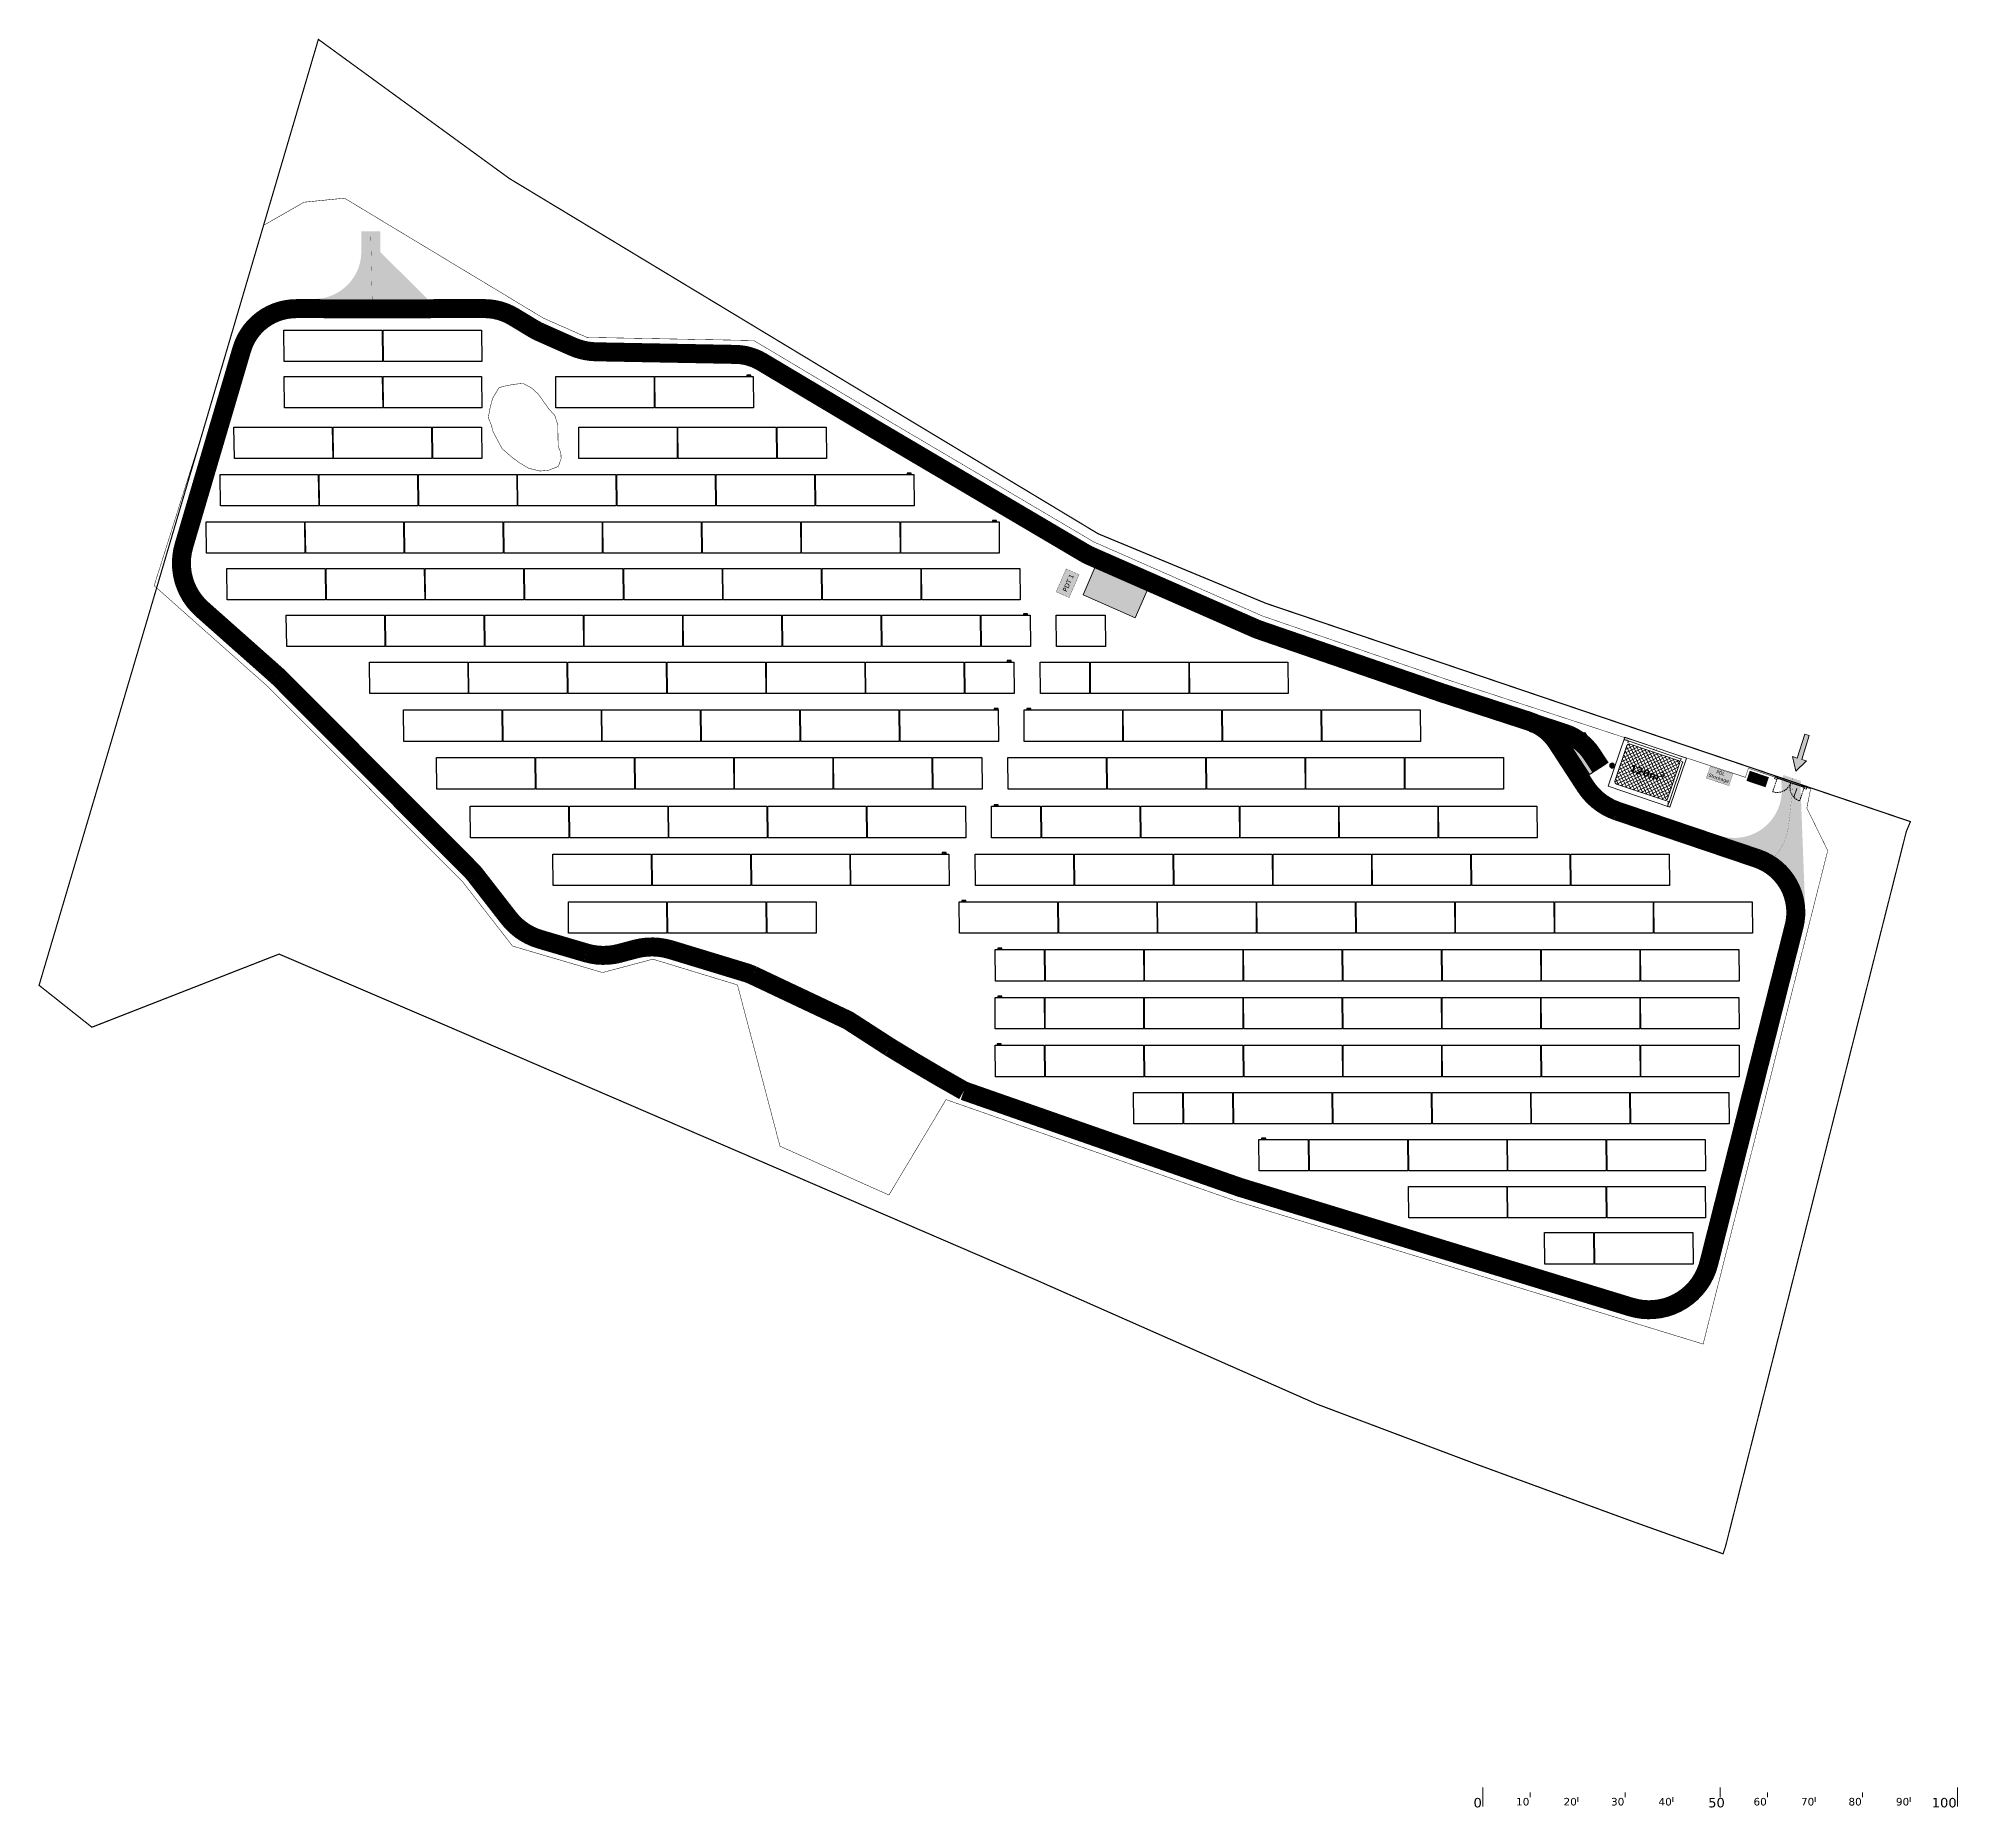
# Model space of a CAD drawing. Header units: metres. Extents: x 1351658 to 1352063, y 7182158 to 7182531.
import ezdxf
from ezdxf.enums import TextEntityAlignment as Align

# ---------------------------------------------------------------- set-up
doc = ezdxf.new("R2010")
doc.units = ezdxf.units.M
doc.header["$PDMODE"] = 34
doc.header["$PDSIZE"] = 0.1
for name, pattern in [('AXES', [50.8, 31.75, -6.35, 6.35, -6.35]), ('CACHE2', [4.7625, 3.175, -1.5875]), ('FANTOME2', [31.75, 15.875, -3.175, 3.175, -3.175, 3.175, -3.175])]:
    doc.linetypes.add(name, pattern=pattern)
doc.layers.get('0').update_dxf_attribs({"lineweight": 0})
doc.layers.get('Defpoints').update_dxf_attribs({"lineweight": 0})
for name, color, linetype, lineweight in [("- 2BR - Zone d'étude", 1, 'CACHE2', 30), ('UBS-000-Citerne', 113, 'Continuous', 0), ('UBS-100-Accès site', 7, 'Continuous', 0), ('UBS-100-Aire de dechargement', 252, 'Continuous', 0), ('UBS-100-Aire de retournement', 252, 'Continuous', 0), ('UBS-100-Axe voirie', 7, 'Continuous', 0), ('UBS-100-Circulation intérieure lourde', 250, 'Continuous', 0), ('UBS-100-Circulation intérieure SDIS', 252, 'Continuous', 0), ('UBS-100-Clôture', 30, 'LIMITE1', 0), ('UBS-100-Portail', 7, 'Continuous', 0), ('UBS-100-Postes', 8, 'Continuous', 0), ('UBS-900-Echelle plan', 7, 'Continuous', 0)]:
    doc.layers.add(name, color=color, linetype=linetype, lineweight=lineweight)
for name, color, linetype in [('PVcase Device Numbering', 7, 'Continuous'), ('PVcase Inverters', 7, 'Continuous'), ('PVcase PV Modules (full frames)', 142, 'Continuous'), ('PVcase PV Modules (optimised)', 142, 'Continuous'), ('PVcase Transformers', 7, 'Continuous')]:
    doc.layers.add(name, color=color, linetype=linetype)
doc.layers.add('UBS-900-Fenetre de présentation', color=6, linetype='Continuous', plot=False)
doc.styles.get("Standard").update_dxf_attribs({"font": 'verdana.ttf'})
doc.styles.add('UBS-Style de texte', font='verdana.ttf')
doc.linetypes.add('LIMITE1', pattern='A,6.35,-2.54,[133,ltypeshp.shx,S=2.54,R=0,X=-2.54,Y=0],-2.54,25.4', length=36.83)
doc.dimstyles.new('cotes50', dxfattribs={"dimtxt": 0.18, "dimasz": 0.1, "dimexe": 0, "dimexo": 0, "dimgap": 0.05, "dimtad": 1, "dimtxsty": 'Standard', "dimblk": 'DATUMBLANK', "dimcen": 2.5, "dimclrd": 256, "dimclre": 1, "dimclrt": 256, "dimadec": 0, "dimazin": 0, "dimtfac": 1, "dimtmove": 0, "dimatfit": 3, "dimfxl": 0.2, "dimfxlon": 1, "dimlwd": -1, "dimlwe": -1, "dimarcsym": 0})
pattern_1 = [(0, (0, 0), (0, 6.985), [5.08, -1.905]), (90, (0, 0), (-6.985, 4e-16), [5.08, -1.905])]
pattern_2 = [(0, (-4e-11, -4), (0, 6.985), [5.08, -1.905]), (90, (-4e-11, -4), (-6.985, 4e-16), [5.08, -1.905])]

# ---------------------------------------------------------------- blocks, each defined once
blk = doc.blocks.new('*U8')
at = {"true_color": 0xb0c4d8, "transparency": 33554687}
blk.add_hatch(color=9, dxfattribs=at).paths.add_polyline_path([(0, 0), (5, 0), (5, 2.6), (0, 2.6)])
at = {"transparency": 33554687, "const_width": 0.05}
blk.add_lwpolyline([(0, 2.6), (5, 2.6), (5, 0), (0, 0)], close=True, dxfattribs=at)
at = {"transparency": 33554687, "insert": (2.5, 1.3), "char_height": 1, "attachment_point": 5, "style": 'UBS-Style de texte'}
blk.add_mtext_dynamic_manual_height_columns('\\pxqc;PDL', width=5.3, gutter_width=7.5, heights=[0], dxfattribs=at)
blk = doc.blocks.new('Portail 6 m 2 battants')
at = {"linetype": 'ByBlock', "transparency": 33554687}
h = blk.add_hatch(dxfattribs=at)
h.set_pattern_fill('ANGLE', color=254)
h.set_pattern_definition(pattern_1)
edge = h.paths.add_edge_path()
edge.add_line((-3, -0.1), (-3, -3.1))
edge.add_arc((-3, -0.1), 3, 270, 360)
edge.add_line((0, -0.1), (-3, -0.1))
h = blk.add_hatch(dxfattribs=at)
h.set_pattern_fill('ANGLE', color=254)
h.set_pattern_definition(pattern_1)
edge = h.paths.add_edge_path()
edge.add_arc((3, -0.1), 3, 180, 270)
edge.add_line((3, -3.1), (3, -0.1))
edge.add_line((3, -0.1), (0, -0.1))
at = {"layer": 'UBS-100-Portail', "transparency": 33554687}
for points in [[(-3.5, -0.35), (-3, -0.35), (-3, 0.15), (-3.5, 0.15)], [(-3, -0.1), (0, -0.1), (0, 0), (-3, 0)], [(3, -0.35), (3.5, -0.35), (3.5, 0.15), (3, 0.15)], [(0, -0.1), (3, -0.1), (3, 0), (0, 0)]]:
    blk.add_lwpolyline(points, close=True, dxfattribs=at)
at = {"layer": 'UBS-100-Portail', "color": 252, "linetype": 'CACHE2', "ltscale": 0.1, "transparency": 33554687}
for points in [[(-3, -0.1), (-3, -3.1, 0.414214), (0, -0.1), (-3, -0.1)], [(0, -0.1, 0.414214), (3, -3.1), (3, -0.1), (0, -0.1)]]:
    blk.add_lwpolyline(points, format="xyb", dxfattribs=at)
blk = doc.blocks.new('*U16')
at = {"layer": 'UBS-100-Postes', "true_color": 0xb0c4d8, "transparency": 33554687}
blk.add_hatch(color=9, dxfattribs=at).paths.add_polyline_path([(0, 3), (5.3, 3), (5.3, 0), (0, 0)])
at = {"layer": 'UBS-100-Postes', "color": 7, "transparency": 33554687, "const_width": 0.05}
blk.add_lwpolyline([(0, 3), (5.3, 3), (5.3, 0), (0, 0)], close=True, dxfattribs=at)
at = {"color": 7, "transparency": 33554687}
blk.add_attdef('NUMEROPOSTE', text='', height=1, dxfattribs=at).set_placement((2, 1.21), align=Align.MIDDLE_CENTER)
at = {"layer": 'UBS-100-Postes', "color": 7, "transparency": 33554687, "insert": (2.16, 1.41), "char_height": 1, "attachment_point": 5, "style": 'UBS-Style de texte'}
blk.add_mtext_dynamic_manual_height_columns('\\pxqc;PDT', width=7.5, gutter_width=7.5, heights=[0], dxfattribs=at)
blk = doc.blocks.new('Aire de dechargement poste 8x12')
at = {"layer": 'UBS-100-Aire de retournement', "transparency": 33554687}
h = blk.add_hatch(color=256, dxfattribs=at)
h.dxf.hatch_style = 1
h.paths.add_polyline_path([(0, 0), (0, -8), (12, -8), (12, 0)])
at = {"layer": 'UBS-100-Aire de dechargement', "color": 250, "transparency": 33554687}
blk.add_lwpolyline([(0, 0), (0, -8), (12, -8), (12, 0)], close=True, dxfattribs=at)
blk = doc.blocks.new('*U13')
at = {"transparency": 33554687}
h = blk.add_hatch(dxfattribs=at)
h.set_pattern_fill('ANGLE', color=150)
h.set_pattern_definition([(0, (-4e-11, -7), (0, 6.985), [5.08, -1.905]), (90, (-4e-11, -7), (-6.985, 4e-16), [5.08, -1.905])])
edge = h.paths.add_edge_path()
edge.add_arc((9, -1), 0.5, 0, 360)
h = blk.add_hatch(dxfattribs=at)
h.set_pattern_fill('ANGLE', color=150)
h.set_pattern_definition(pattern_2)
edge = h.paths.add_edge_path()
edge.add_arc((9, -1), 0.5, 0, 360)
h = blk.add_hatch(dxfattribs=at)
h.set_pattern_fill('ANGLE', color=150)
h.set_pattern_definition(pattern_2)
edge = h.paths.add_edge_path()
edge.add_arc((9, -1), 0.5, 0, 360)
h = blk.add_hatch(color=150, dxfattribs=at)
h.dxf.hatch_style = 1
edge = h.paths.add_edge_path()
edge.add_arc((9, -1), 0.5, 0, 360)
at = {"layer": 'UBS-100-Aire de retournement', "transparency": 33554687}
h = blk.add_hatch(color=33, dxfattribs=at)
h.dxf.hatch_style = 1
h.paths.add_polyline_path([(8, 4), (8, 0), (0, 0), (0, 4)])
at = {"transparency": 33554687}
blk.add_circle((9, -1), 0.5, dxfattribs=at)
at = {"layer": 'UBS-100-Aire de dechargement', "color": 0, "transparency": 33554687}
blk.add_lwpolyline([(8, 4), (8, 0), (0, 0), (0, 4)], close=True, dxfattribs=at)
blk = doc.blocks.new('_DatumBlank')
at = {"color": 0, "linetype": 'ByBlock', "lineweight": -2}
for p, q in [((0, 0.6), (-1, 0)), ((-1, 0), (0, -0.6)), ((0, -0.6), (0, 0.6))]:
    blk.add_line(p, q, dxfattribs=at)
blk = doc.blocks.new('*D94')
at = {"color": 252, "linetype": 'FANTOME2', "transparency": 16777216}
for p, q in [((1, 9.98), (1, 10.38)), ((12.7, 9.98), (12.7, 10.38))]:
    blk.add_line(p, q, dxfattribs=at)
at = {"color": 9, "transparency": 16777216}
blk.add_line((1.15, 10.38), (12.55, 10.38), dxfattribs=at)
at = {"layer": 'Defpoints', "color": 0, "transparency": 16777216}
for p in [(1, 9.38), (12.7, 10.38), (12.7, 9.38)]:
    blk.add_point(p, dxfattribs=at)
at = {"color": 9, "transparency": 16777216, "xscale": 0.15, "yscale": 0.15, "zscale": 0.15, "rotation": 180}
blk.add_blockref('_DatumBlank', (1, 10.38), dxfattribs=at)
at = {"color": 9, "transparency": 16777216, "xscale": 0.15, "yscale": 0.15, "zscale": 0.15}
blk.add_blockref('_DatumBlank', (12.7, 10.38), dxfattribs=at)
at = {"color": 9, "transparency": 16777216, "insert": (6.85, 10.56), "char_height": 0.2, "attachment_point": 5}
blk.add_mtext('11,70', dxfattribs=at)
blk = doc.blocks.new('*D89')
at = {"color": 252, "linetype": 'FANTOME2', "transparency": 16777216}
for p, q in [((0, 10.78), (0, 10.38)), ((1, 9.98), (1, 10.38))]:
    blk.add_line(p, q, dxfattribs=at)
at = {"color": 9, "transparency": 16777216}
blk.add_line((0.85, 10.38), (0.15, 10.38), dxfattribs=at)
at = {"layer": 'Defpoints', "color": 0, "transparency": 16777216}
for p in [(0, 10.88), (0, 10.38), (1, 9.38)]:
    blk.add_point(p, dxfattribs=at)
at = {"color": 9, "transparency": 16777216, "xscale": 0.15, "yscale": 0.15, "zscale": 0.15, "rotation": 180}
blk.add_blockref('_DatumBlank', (0, 10.38), dxfattribs=at)
at = {"color": 9, "transparency": 16777216, "xscale": 0.15, "yscale": 0.15, "zscale": 0.15}
blk.add_blockref('_DatumBlank', (1, 10.38), dxfattribs=at)
at = {"color": 9, "transparency": 16777216, "insert": (0.5, 10.56), "char_height": 0.2, "attachment_point": 5}
blk.add_mtext('1,00', dxfattribs=at)
blk = doc.blocks.new('*D82')
at = {"color": 252, "linetype": 'FANTOME2', "transparency": 16777216}
for p, q in [((12.8, 9.88), (13.2, 9.88)), ((12.8, 1), (13.2, 1))]:
    blk.add_line(p, q, dxfattribs=at)
at = {"color": 9, "transparency": 16777216}
blk.add_line((13.2, 9.73), (13.2, 1.15), dxfattribs=at)
at = {"layer": 'Defpoints', "color": 0, "transparency": 16777216}
for p in [(12.2, 9.88), (12.2, 1), (13.2, 1)]:
    blk.add_point(p, dxfattribs=at)
at = {"color": 9, "transparency": 16777216, "xscale": 0.15, "yscale": 0.15, "zscale": 0.15}
for p, rotation in [((13.2, 9.88), 90), ((13.2, 1), 270)]:
    blk.add_blockref('_DatumBlank', p, dxfattribs=dict(at, rotation=rotation))
at = {"color": 9, "transparency": 16777216, "insert": (13.02, 5.44), "char_height": 0.2, "attachment_point": 5, "rotation": 90}
blk.add_mtext('8,88', dxfattribs=at)
blk = doc.blocks.new('*D78')
at = {"color": 252, "linetype": 'FANTOME2', "transparency": 16777216}
for p, q in [((12.8, 1), (13.2, 1)), ((13.6, 0), (13.2, 0))]:
    blk.add_line(p, q, dxfattribs=at)
at = {"color": 9, "transparency": 16777216}
blk.add_line((13.2, 0.85), (13.2, 0.15), dxfattribs=at)
at = {"layer": 'Defpoints', "color": 0, "transparency": 16777216}
for p in [(12.2, 1), (13.7, 0), (13.2, 0)]:
    blk.add_point(p, dxfattribs=at)
at = {"color": 9, "transparency": 16777216, "xscale": 0.15, "yscale": 0.15, "zscale": 0.15}
for p, rotation in [((13.2, 1), 90), ((13.2, 0), 270)]:
    blk.add_blockref('_DatumBlank', p, dxfattribs=dict(at, rotation=rotation))
at = {"color": 9, "transparency": 16777216, "insert": (13.02, 0.5), "char_height": 0.2, "attachment_point": 5, "rotation": 90}
blk.add_mtext('1,00', dxfattribs=at)
blk = doc.blocks.new('3P18@15DEG F FX ID1 PVBlock')
at = {"layer": 'PVcase PV Modules (optimised)', "color": 0, "linetype": 'ByBlock', "transparency": 33554687}
blk.add_polyline3d([(0, 0, 1.77), (20.72, 0, 1.77), (20.72, -6.62, 0), (0, -6.62, 0)], close=True, dxfattribs=at)
blk = doc.blocks.new('3P9@15DEG F FX ID1 PVBlock')
at = {"layer": 'PVcase PV Modules (optimised)', "color": 0, "linetype": 'ByBlock', "transparency": 33554687}
blk.add_polyline3d([(0, 0, 1.77), (10.35, 0, 1.77), (10.35, -6.62, 0), (0, -6.62, 0)], close=True, dxfattribs=at)
blk = doc.blocks.new('3P18@15DEG F FX ID2 PVBlock')
at = {"layer": 'PVcase PV Modules (optimised)', "color": 0, "linetype": 'ByBlock', "transparency": 33554687}
blk.add_polyline3d([(0, 0, 1.77), (20.72, 0, 1.77), (20.72, -6.62, 0), (0, -6.62, 0)], close=True, dxfattribs=at)
blk = doc.blocks.new('3P9@15DEG F FX ID2 PVBlock')
at = {"layer": 'PVcase PV Modules (optimised)', "color": 0, "linetype": 'ByBlock', "transparency": 33554687}
blk.add_polyline3d([(0, 0, 1.77), (10.35, 0, 1.77), (10.35, -6.62, 0), (0, -6.62, 0)], close=True, dxfattribs=at)
blk = doc.blocks.new('A$C26a3ba1f')
at = {"true_color": 0xb0c4d8, "transparency": 33554687}
blk.add_hatch(color=9, dxfattribs=at).paths.add_polyline_path([(0, 0), (4.74, -1.6), (5.57, 0.86), (0.83, 2.46)])
at = {"transparency": 33554687, "const_width": 0.05}
blk.add_lwpolyline([(0.83, 2.46), (5.57, 0.86), (4.74, -1.6), (0, 0)], close=True, dxfattribs=at)
at = {"transparency": 33554687, "insert": (2.78, 0.43), "char_height": 0.7, "attachment_point": 5, "rotation": 341.3139, "style": 'UBS-Style de texte'}
blk.add_mtext_dynamic_manual_height_columns('\\pxqc;PDL \\PStockage', width=5.3, gutter_width=7.5, heights=[0], dxfattribs=at)
blk = doc.blocks.new('PVcase Inverter (1st tier)')
at = {"layer": 'PVcase Inverters', "color": 0, "transparency": 33554687}
blk.add_lwpolyline([(0, 0), (850, 0), (850, 300), (0, 300)], close=True, dxfattribs=at)
blk.add_lwpolyline([(850, 0), (0, 300)], dxfattribs=at)
blk = doc.blocks.new('*U668')
for p, q in [((0, -2), (0, 2)), ((10, 0), (10, 1)), ((20, -1), (20, 0)), ((30, 0), (30, 1)), ((40, -1), (40, 0)), ((50, 0), (50, 2)), ((60, 0), (60, 1)), ((70, -1), (70, 0)), ((80, 0), (80, 1)), ((90, -1), (90, 0)), ((100, -2), (100, 2))]:
    blk.add_line(p, q)
at = {"const_width": 0.02}
blk.add_lwpolyline([(0, 0), (100, 0)], dxfattribs=at)
at = {"style": 'UBS-Style de texte'}
for s, insert, char_height, attachment_point in [('0', (-0.2, -0.17), 2, 3), ('10', (9.81, -0.17), 1.6, 3), ('20', (19.81, -0.17), 1.6, 3), ('30', (29.81, -0.17), 1.6, 3), ('40', (39.81, -0.17), 1.6, 3), ('50', (47.48, -0.17), 2, 1), ('60', (59.81, -0.17), 1.6, 3), ('70', (69.81, -0.17), 1.6, 3), ('80', (79.81, -0.17), 1.6, 3), ('90', (89.81, -0.17), 1.6, 3), ('100', (99.8, -0.17), 2, 3)]:
    blk.add_mtext_dynamic_manual_height_columns(s, width=22.2421, gutter_width=41606.05, heights=[0], dxfattribs=dict(at, insert=insert, char_height=char_height, attachment_point=attachment_point))
blk = doc.blocks.new('ACCES AU SITE')
h = blk.add_hatch(color=152)
h.dxf.hatch_style = 1
h.paths.add_polyline_path([(-2.7, -0.49), (-7.98, -0.49), (-7.98, 0.49), (-2.7, 0.49), (-2.7, 1.52), (0, 0), (-2.7, -1.52)])
blk.add_lwpolyline([(-2.7, -0.49), (-7.98, -0.49), (-7.98, 0.49), (-2.7, 0.49), (-2.7, 1.52), (0, 0), (-2.7, -1.52), (-2.7, -0.49), (-7.98, -0.49)])
blk = doc.blocks.new('*U76')
h = blk.add_hatch()
h.set_pattern_fill('ANSI37', color=256, scale=0.2)
h.set_pattern_definition([(45, (0, -30), (-0.449013, 0.449013), []), (135, (0, -30), (-0.449013, -0.449013), [])])
edge = h.paths.add_edge_path()
edge.add_line((1.5, 1), (12.2, 1))
edge.add_arc((12.2, 1.5), 0.5, 270, 360)
edge.add_line((12.7, 1.5), (12.7, 9.38))
edge.add_arc((12.2, 9.38), 0.5, 0, 90)
edge.add_line((12.2, 9.88), (1.5, 9.88))
edge.add_arc((1.5, 9.38), 0.5, 90, 180)
edge.add_line((1, 9.38), (1, 1.5))
edge.add_arc((1.5, 1.5), 0.5, 180, 270)
at = {"color": 7}
blk.add_lwpolyline([(0, 0), (13.7, 0), (13.7, 10.88), (0, 10.88)], close=True, dxfattribs=at)
blk.add_lwpolyline([(1.5, 1), (12.2, 1, 0.4142136), (12.7, 1.5), (12.7, 9.38, 0.4142136), (12.2, 9.88), (1.5, 9.88, 0.4142136), (1, 9.38), (1, 1.5, 0.4142136)], format="xyb", close=True, dxfattribs=at)
at = {"insert": (1, 5.44), "char_height": 1.5, "attachment_point": 4, "style": 'UBS-Style de texte'}
blk.add_mtext_dynamic_manual_height_columns('\\A1;\\pxqc;{\\fVerdana|b1|i0|c0|p34;120m\\H0.7x;\\S3^ ;}', width=11.7, gutter_width=0.5, heights=[0], dxfattribs=at)
at = {"color": 9}
for base, p1, p2, angle, override, picture, middle in [((0, 10.38), (1, 9.38), (0, 10.88), 180, {"dimtxt": 0.2, "dimasz": 0.15, "dimzin": 0, "dimclrd": 9, "dimclre": 252, "dimclrt": 9, "dimtmove": 1, "dimfxl": 0.4}, '*D89', (0.5, 10.557)), ((13.2, 1), (12.2, 9.88), (12.2, 1), 270, {"dimtxt": 0.2, "dimasz": 0.15, "dimzin": 0, "dimclrd": 9, "dimclre": 252, "dimclrt": 9, "dimfxl": 0.4}, '*D82', (13.023, 5.44)), ((13.2, 0), (12.2, 1), (13.7, 0), 270, {"dimtxt": 0.2, "dimasz": 0.15, "dimzin": 0, "dimclrd": 9, "dimclre": 252, "dimclrt": 9, "dimtmove": 1, "dimfxl": 0.4}, '*D78', (13.023, 0.5))]:
    dim = blk.add_linear_dim(base=base, p1=p1, p2=p2, angle=angle, dimstyle='cotes50', override=override, dxfattribs=at)
    dim.commit()
    dim.dimension.update_dxf_attribs({"geometry": picture, "text_midpoint": middle})
dim = blk.add_linear_dim(base=(12.7, 10.38), p1=(1, 9.38), p2=(12.7, 9.38), dimstyle='cotes50', override={"dimtxt": 0.2, "dimasz": 0.15, "dimzin": 0, "dimclrd": 9, "dimclre": 252, "dimclrt": 9, "dimfxl": 0.4}, dxfattribs=at)
dim.commit()
dim.dimension.update_dxf_attribs({"geometry": '*D94', "text_midpoint": (6.85, 10.557)})

msp = doc.modelspace()

# ---------------------------------------------------------------- hatches: boundary and pattern name
at = {"layer": 'UBS-100-Circulation intérieure SDIS', "transparency": 33554687}
h = msp.add_hatch(color=256, dxfattribs=at)
h.dxf.hatch_style = 1
edge = h.paths.add_edge_path()
edge.add_line((1351726.51, 7182490.33), (1351726.51, 7182485.99))
edge.add_arc((1351716.51, 7182486.11), 10, 270.4522, 359.3071, ccw=False)
edge.add_line((1351716.59, 7182476.11), (1351714.2, 7182476.09))
edge.add_line((1351714.2, 7182476.09), (1351742.83, 7182476.09))
edge.add_line((1351742.83, 7182476.09), (1351740.44, 7182476.11))
edge.add_arc((1351740.51, 7182486.11), 10, 180.6929, 269.5478, ccw=False)
edge.add_line((1351730.51, 7182485.99), (1351730.51, 7182490.33))
edge.add_line((1351730.51, 7182490.33), (1351726.51, 7182490.33))
edge.add_line((1351726.51, 7182490.33), (1351726.51, 7182490.33))
h = msp.add_hatch(color=256, dxfattribs=at)
h.dxf.hatch_style = 1
edge = h.paths.add_edge_path()
edge.add_line((1352012.4, 7182363.18), (1352021.18, 7182360.18))
edge.add_arc((1352016.56, 7182346.88), 14.08, 5.2552, 70.8667, ccw=False)
edge.add_line((1352030.58, 7182348.17), (1352029.59, 7182374.04))
edge.add_line((1352029.59, 7182374.04), (1352029.79, 7182374.61))
edge.add_line((1352029.79, 7182374.61), (1352026, 7182375.89))
edge.add_line((1352026, 7182375.89), (1352025.57, 7182374.62))
edge.add_line((1352025.57, 7182374.62), (1352025.64, 7182373.22))
edge.add_arc((1352015.66, 7182372.63), 10, -109.0331, 3.3565, ccw=False)

# ---------------------------------------------------------------- linework, layer by layer
at = {"layer": "- 2BR - Zone d'étude", "transparency": 33554687, "const_width": 0.25}
msp.add_lwpolyline([(1352052.76, 7182366.06), (1352000.1, 7182383.88), (1351917.04, 7182412.02), (1351881.7, 7182426.67), (1351837.3, 7182453.42), (1351757.69, 7182501.48), (1351717.46, 7182530.78), (1351708.56, 7182500.58), (1351693.55, 7182449.63), (1351673.25, 7182380.92), (1351658.64, 7182331.6), (1351669.77, 7182322.77), (1351709.19, 7182338.17), (1351742.06, 7182324.1), (1351868.51, 7182269.59), (1351927.8, 7182243.39), (1351961.19, 7182230.81), (1351994.69, 7182218.54), (1352013.29, 7182211.89), (1352013.84, 7182213.53), (1352051.9, 7182364.02), (1352052.76, 7182366.06)], close=True, dxfattribs=at)
at = {"transparency": 33554687, "const_width": 0.1}
msp.add_lwpolyline([(1351758.53, 7182458.13), (1351760.57, 7182458.34), (1351762.39, 7182457.35), (1351763.81, 7182456.04), (1351765.24, 7182454.04), (1351765.98, 7182452.96), (1351767.26, 7182451.61), (1351767.89, 7182449.61), (1351767.92, 7182447.5), (1351767.97, 7182445.08), (1351768.53, 7182443.73), (1351768.59, 7182442.52), (1351768.01, 7182440.86), (1351765.95, 7182440.05), (1351764.11, 7182439.88), (1351761.77, 7182440.46), (1351759.7, 7182441.71), (1351758.2, 7182442.81), (1351756.15, 7182444.6), (1351754.29, 7182448.09), (1351753.84, 7182449.7), (1351753.25, 7182451.14), (1351753.57, 7182452.94), (1351754.15, 7182455.18), (1351755.49, 7182457.42), (1351756.41, 7182457.7), (1351758.53, 7182458.13)], close=True, dxfattribs=at)
at = {"layer": 'UBS-100-Axe voirie', "color": 18, "linetype": 'AXES', "ltscale": 0.2, "true_color": 0x000000, "transparency": 33554687, "const_width": 0.02}
msp.add_lwpolyline([(1351728.48, 7182490.22), (1351728.84, 7182474.11)], dxfattribs=at)
msp.add_lwpolyline([(1352020.53, 7182358.29), (1351990.97, 7182368.29, -0.166863), (1351984.32, 7182373.49), (1351978.32, 7182382.71, 0.17141), (1351972.51, 7182387.18), (1351954.21, 7182393.13), (1351915.6, 7182406.43, -0.020439), (1351914.76, 7182406.76), (1351880.02, 7182422.01, -0.029887), (1351878.85, 7182422.61), (1351834.68, 7182448.67), (1351810.82, 7182462.89, 0.130348), (1351805.39, 7182464.44), (1351775.97, 7182464.99, -0.099915), (1351770.95, 7182466.1), (1351764.18, 7182469.11, -0.031392), (1351762.73, 7182469.86), (1351758.61, 7182472.35, 0.137286), (1351752.38, 7182474.09), (1351731.61, 7182474.06), (1351712.84, 7182474.08, 0.332933), (1351701.32, 7182465.47), (1351689.15, 7182424.17, 0.290749), (1351692.99, 7182410.77), (1351708.67, 7182396.86, -0.015226), (1351709.25, 7182396.32), (1351749.53, 7182355.93, -0.03331), (1351750.67, 7182354.62), (1351757.55, 7182345.77, 0.157319), (1351764.15, 7182341.28), (1351773.87, 7182338.42, 0.137311), (1351780.87, 7182338.33), (1351784.25, 7182339.23, -0.137457), (1351791.59, 7182339.11), (1351807.37, 7182334.31, -0.033618), (1351809, 7182333.69), (1351816.89, 7182329.96), (1351829.04, 7182324.22), (1351837.79, 7182318.57, 0.010113), (1351853.41, 7182309.38), (1351911.3, 7182289.14, 0.009911), (1351911.79, 7182288.98), (1351993.9, 7182263.85, 0.428809), (1352010.31, 7182273.1), (1352028.25, 7182344, 0.389553)], format="xyb", close=True, dxfattribs=at)
msp.add_lwpolyline([(1352028, 7182375.21, -0.021317), (1352027.04, 7182364.81, -0.1951), (1352022.63, 7182357.3)], format="xyb", dxfattribs=at)
at = {"layer": 'UBS-100-Circulation intérieure lourde', "transparency": 33554687}
msp.add_point((1352021.55, 7182376.62), dxfattribs=at)
at = {"layer": 'UBS-100-Circulation intérieure SDIS', "transparency": 33554687, "const_width": 4}
msp.add_lwpolyline([(1352020.53, 7182358.29), (1351990.97, 7182368.29, -0.166863), (1351984.32, 7182373.49), (1351978.32, 7182382.71, 0.17141), (1351972.51, 7182387.18), (1351954.21, 7182393.13), (1351915.6, 7182406.43, -0.020439), (1351914.76, 7182406.76), (1351880.02, 7182422.01, -0.029887), (1351878.85, 7182422.61), (1351834.68, 7182448.67), (1351810.82, 7182462.89, 0.130348), (1351805.39, 7182464.44), (1351775.97, 7182464.99, -0.099915), (1351770.95, 7182466.1), (1351764.18, 7182469.11, -0.031392), (1351762.73, 7182469.86), (1351758.61, 7182472.35, 0.137286), (1351752.38, 7182474.09), (1351731.61, 7182474.06), (1351712.84, 7182474.08, 0.332933), (1351701.32, 7182465.47), (1351689.15, 7182424.17, 0.290749), (1351692.99, 7182410.77), (1351708.67, 7182396.86, -0.015226), (1351709.25, 7182396.32), (1351749.53, 7182355.93, -0.03331), (1351750.67, 7182354.62), (1351757.55, 7182345.77, 0.157319), (1351764.15, 7182341.28), (1351773.87, 7182338.42, 0.137311), (1351780.87, 7182338.33), (1351784.25, 7182339.23, -0.137457), (1351791.59, 7182339.11), (1351807.37, 7182334.31, -0.033618), (1351809, 7182333.69), (1351816.89, 7182329.96), (1351829.04, 7182324.22), (1351837.79, 7182318.57, 0.010113), (1351853.41, 7182309.38), (1351911.3, 7182289.14, 0.009911), (1351911.79, 7182288.98), (1351993.9, 7182263.85, 0.428809), (1352010.31, 7182273.1), (1352028.25, 7182344, 0.389553)], format="xyb", close=True, dxfattribs=at)
msp.add_lwpolyline([(1351987.53, 7182377.4), (1351985.69, 7182380.21, 0.17141), (1351979.88, 7182384.67), (1351973.05, 7182386.9)], format="xyb", dxfattribs=at)
at = {"layer": 'UBS-100-Clôture', "ltscale": 0.1, "transparency": 33554687, "const_width": 0.1}
msp.add_lwpolyline([(1351809.16, 7182467.37), (1351774.01, 7182468.03), (1351764.82, 7182472.1), (1351722.96, 7182497.34), (1351714.44, 7182496.49), (1351705.91, 7182491.61), (1351693.54, 7182449.57), (1351682.88, 7182415.74), (1351706.91, 7182394.41), (1351747.88, 7182353.34), (1351758.35, 7182339.86), (1351777.32, 7182334.28), (1351787.91, 7182337.1), (1351805.73, 7182331.67), (1351814.68, 7182297.72), (1351837.62, 7182287.43), (1351849.65, 7182307.53), (1351910.61, 7182286.2), (1352009.1, 7182256.06), (1352035.34, 7182359.96), (1352030.94, 7182368.92), (1352031.74, 7182372.96), (1352018.63, 7182377.29), (1352018, 7182375.39), (1351999.38, 7182381.54), (1351955.17, 7182395.97), (1351916.27, 7182409.37), (1351880.79, 7182424.95), (1351836.21, 7182451.25)], close=True, dxfattribs=at)

# ---------------------------------------------------------------- block references
at = {"linetype": 'ByBlock', "transparency": 33554687}
msp.add_blockref('A$C26a3ba1f', (1352009.79, 7182375.23), dxfattribs=at)
at = {"layer": 'PVcase Inverters', "linetype": 'ByBlock', "transparency": 33554687, "xscale": 0.001, "yscale": 0.001, "zscale": 0.001}
for p in [(1351807.71, 7182459.78, -0.27), (1351841.45, 7182439.16, -0.16), (1351859.41, 7182429.19, 45.16), (1351865.95, 7182409.53, 44.78), (1351862.54, 7182399.67, -0.51), (1351859.77, 7182389.57), (1351866.65, 7182389.57, -0.9), (1351859.78, 7182369.29, -0.44), (1351848.85, 7182359.23, 42.52), (1351852.97, 7182349.17, 42.28), (1351860.54, 7182339.12, 0.08), (1351860.53, 7182329.02, -0.2), (1351860.44, 7182318.96), (1351916.12, 7182299.13, 42.83)]:
    msp.add_blockref('PVcase Inverter (1st tier)', p, dxfattribs=at)
at = {"layer": 'PVcase PV Modules (full frames)', "color": 144, "linetype": 'ByBlock', "true_color": 0x007ca5, "transparency": 33554687, "extrusion": (-0.038795, 0, 0.999247), "rotation": 90}
msp.add_blockref('3P18@15DEG F FX ID1 PVBlock', (-7182469.58, 1350694.27, -52399.26), dxfattribs=at)
at = {"layer": 'PVcase PV Modules (full frames)', "color": 144, "linetype": 'ByBlock', "true_color": 0x007ca5, "transparency": 33554687, "extrusion": (-0.042685, 0, 0.999089), "rotation": 90}
msp.add_blockref('3P18@15DEG F FX ID1 PVBlock', (-7182469.58, 1350500.92, -57658.1), dxfattribs=at)
at = {"layer": 'PVcase PV Modules (full frames)', "color": 144, "linetype": 'ByBlock', "true_color": 0x007ca5, "transparency": 33554687, "extrusion": (-0.045988, 0, 0.998942), "rotation": 90}
msp.add_blockref('3P18@15DEG F FX ID1 PVBlock', (-7182459.78, 1350281.99, -62123.33), dxfattribs=at)
at = {"layer": 'PVcase PV Modules (full frames)', "color": 144, "linetype": 'ByBlock', "true_color": 0x007ca5, "transparency": 33554687, "extrusion": (-0.044823, 0, 0.998995), "rotation": 90}
msp.add_blockref('3P18@15DEG F FX ID1 PVBlock', (-7182459.78, 1350374.45, -60547.9), dxfattribs=at)
at = {"layer": 'PVcase PV Modules (full frames)', "color": 144, "linetype": 'ByBlock', "true_color": 0x007ca5, "transparency": 33554687, "extrusion": (-0.010691, 0, 0.999943)}
msp.add_blockref('3P18@15DEG F FX ID1 PVBlock', (1351690.67, 7182459.78, -14409.08), dxfattribs=at)
at = {"layer": 'PVcase PV Modules (full frames)', "color": 144, "linetype": 'ByBlock', "true_color": 0x007ca5, "transparency": 33554687, "extrusion": (-0.024643, 0, 0.999696), "rotation": 90}
msp.add_blockref('3P18@15DEG F FX ID1 PVBlock', (-7182459.78, 1351378.92, -33269.64), dxfattribs=at)
at = {"layer": 'PVcase PV Modules (full frames)', "color": 144, "linetype": 'ByBlock', "true_color": 0x007ca5, "transparency": 33554687, "extrusion": (-0.054598, 0, 0.998508), "rotation": 90}
msp.add_blockref('3P18@15DEG F FX ID1 PVBlock', (-7182449.11, 1349685.72, -73761.65), dxfattribs=at)
at = {"layer": 'PVcase PV Modules (full frames)', "color": 144, "linetype": 'ByBlock', "true_color": 0x007ca5, "transparency": 33554687, "extrusion": (-0.04786, 0, 0.998854), "rotation": 90}
msp.add_blockref('3P18@15DEG F FX ID1 PVBlock', (-7182449.11, 1350173.54, -64654.18), dxfattribs=at)
at = {"layer": 'PVcase PV Modules (full frames)', "color": 156, "linetype": 'ByBlock', "true_color": 0x004080, "transparency": 33554687, "extrusion": (-0.044548, 0, 0.999007), "rotation": 90}
msp.add_blockref('3P9@15DEG F FX ID1 PVBlock', (-7182449.11, 1350401.42, -60176.57), dxfattribs=at)
at = {"layer": 'PVcase PV Modules (full frames)', "color": 144, "linetype": 'ByBlock', "true_color": 0x007ca5, "transparency": 33554687, "extrusion": (0.008517, 0, 0.999964)}
msp.add_blockref('3P18@15DEG F FX ID1 PVBlock', (1351722.89, 7182449.11, 11555.96), dxfattribs=at)
at = {"layer": 'PVcase PV Modules (full frames)', "color": 144, "linetype": 'ByBlock', "true_color": 0x007ca5, "transparency": 33554687, "extrusion": (-0.025146, 0, 0.999684), "rotation": 90}
msp.add_blockref('3P18@15DEG F FX ID1 PVBlock', (-7182449.11, 1351366.84, -33949.98), dxfattribs=at)
at = {"layer": 'PVcase PV Modules (full frames)', "color": 156, "linetype": 'ByBlock', "true_color": 0x004080, "transparency": 33554687, "extrusion": (-0.033586, 0, 0.999436), "rotation": 90}
msp.add_blockref('3P9@15DEG F FX ID1 PVBlock', (-7182449.11, 1351052.95, -45358.85), dxfattribs=at)
at = {"layer": 'PVcase PV Modules (full frames)', "color": 144, "linetype": 'ByBlock', "true_color": 0x007ca5, "transparency": 33554687, "extrusion": (-0.053788, 0, 0.998552), "rotation": 90}
msp.add_blockref('3P18@15DEG F FX ID1 PVBlock', (-7182439.17, 1349742.1, -72667.98), dxfattribs=at)
at = {"layer": 'PVcase PV Modules (full frames)', "color": 144, "linetype": 'ByBlock', "true_color": 0x007ca5, "transparency": 33554687, "extrusion": (-0.048889, 0, 0.998804), "rotation": 90}
msp.add_blockref('3P18@15DEG F FX ID1 PVBlock', (-7182439.17, 1350103.29, -66044.88), dxfattribs=at)
at = {"layer": 'PVcase PV Modules (full frames)', "color": 144, "linetype": 'ByBlock', "true_color": 0x007ca5, "transparency": 33554687, "extrusion": (-0.044141, 0, 0.999025), "rotation": 90}
msp.add_blockref('3P18@15DEG F FX ID1 PVBlock', (-7182439.17, 1350422.86, -59626.91), dxfattribs=at)
at = {"layer": 'PVcase PV Modules (full frames)', "color": 144, "linetype": 'ByBlock', "true_color": 0x007ca5, "transparency": 33554687, "extrusion": (-0.034354, 0, 0.99941), "rotation": 90}
msp.add_blockref('3P18@15DEG F FX ID1 PVBlock', (-7182439.17, 1350962.98, -46397.66), dxfattribs=at)
at = {"layer": 'PVcase PV Modules (full frames)', "color": 144, "linetype": 'ByBlock', "true_color": 0x007ca5, "transparency": 33554687, "extrusion": (-0.027496, 0, 0.999622), "rotation": 90}
msp.add_blockref('3P18@15DEG F FX ID1 PVBlock', (-7182439.17, 1351270.43, -37127.57), dxfattribs=at)
at = {"layer": 'PVcase PV Modules (full frames)', "color": 144, "linetype": 'ByBlock', "true_color": 0x007ca5, "transparency": 33554687, "extrusion": (-0.026755, 0, 0.999642), "rotation": 90}
msp.add_blockref('3P18@15DEG F FX ID1 PVBlock', (-7182439.17, 1351318.5, -36125.73), dxfattribs=at)
at = {"layer": 'PVcase PV Modules (full frames)', "color": 144, "linetype": 'ByBlock', "true_color": 0x007ca5, "transparency": 33554687, "extrusion": (-0.027844, 0, 0.999612), "rotation": 90}
msp.add_blockref('3P18@15DEG F FX ID1 PVBlock', (-7182439.16, 1351299.25, -37597.96), dxfattribs=at)
at = {"layer": 'PVcase PV Modules (full frames)', "color": 144, "linetype": 'ByBlock', "true_color": 0x007ca5, "transparency": 33554687, "extrusion": (-0.046408, 0, 0.998923), "rotation": 90}
msp.add_blockref('3P18@15DEG F FX ID1 PVBlock', (-7182429.19, 1350239.26, -62692.41), dxfattribs=at)
at = {"layer": 'PVcase PV Modules (full frames)', "color": 144, "linetype": 'ByBlock', "true_color": 0x007ca5, "transparency": 33554687, "extrusion": (-0.049527, 0, 0.998773), "rotation": 90}
msp.add_blockref('3P18@15DEG F FX ID1 PVBlock', (-7182429.19, 1350057.83, -66908.38), dxfattribs=at)
at = {"layer": 'PVcase PV Modules (full frames)', "color": 144, "linetype": 'ByBlock', "true_color": 0x007ca5, "transparency": 33554687, "extrusion": (-0.043982, 0, 0.999032), "rotation": 90}
msp.add_blockref('3P18@15DEG F FX ID1 PVBlock', (-7182429.19, 1350429.39, -59412.02), dxfattribs=at)
at = {"layer": 'PVcase PV Modules (full frames)', "color": 144, "linetype": 'ByBlock', "true_color": 0x007ca5, "transparency": 33554687, "extrusion": (-0.037575, 0, 0.999294), "rotation": 90}
msp.add_blockref('3P18@15DEG F FX ID1 PVBlock', (-7182429.19, 1350803.49, -50751.65), dxfattribs=at)
at = {"layer": 'PVcase PV Modules (full frames)', "color": 144, "linetype": 'ByBlock', "true_color": 0x007ca5, "transparency": 33554687, "extrusion": (-0.031804, 0, 0.999494), "rotation": 90}
msp.add_blockref('3P18@15DEG F FX ID1 PVBlock', (-7182429.19, 1351094.94, -42950.63), dxfattribs=at)
at = {"layer": 'PVcase PV Modules (full frames)', "color": 144, "linetype": 'ByBlock', "true_color": 0x007ca5, "transparency": 33554687, "extrusion": (-0.02849, 0, 0.999594), "rotation": 90}
msp.add_blockref('3P18@15DEG F FX ID1 PVBlock', (-7182429.19, 1351250.82, -38470.69), dxfattribs=at)
at = {"layer": 'PVcase PV Modules (full frames)', "color": 144, "linetype": 'ByBlock', "true_color": 0x007ca5, "transparency": 33554687, "extrusion": (-0.022927, 0, 0.999737), "rotation": 90}
msp.add_blockref('3P18@15DEG F FX ID1 PVBlock', (-7182429.19, 1351464.89, -30950.42), dxfattribs=at)
at = {"layer": 'PVcase PV Modules (full frames)', "color": 144, "linetype": 'ByBlock', "true_color": 0x007ca5, "transparency": 33554687, "extrusion": (-0.027384, 0, 0.999625), "rotation": 90}
msp.add_blockref('3P18@15DEG F FX ID1 PVBlock', (-7182429.19, 1351334.37, -36976.37), dxfattribs=at)
at = {"layer": 'PVcase PV Modules (full frames)', "color": 144, "linetype": 'ByBlock', "true_color": 0x007ca5, "transparency": 33554687, "extrusion": (-0.050289, 0, 0.998735), "rotation": 90}
msp.add_blockref('3P18@15DEG F FX ID1 PVBlock', (-7182419.36, 1349989.83, -67938.93), dxfattribs=at)
at = {"layer": 'PVcase PV Modules (full frames)', "color": 144, "linetype": 'ByBlock', "true_color": 0x007ca5, "transparency": 33554687, "extrusion": (-0.048256, 0, 0.998835), "rotation": 90}
msp.add_blockref('3P18@15DEG F FX ID1 PVBlock', (-7182419.36, 1350146.24, -65190.79), dxfattribs=at)
at = {"layer": 'PVcase PV Modules (full frames)', "color": 144, "linetype": 'ByBlock', "true_color": 0x007ca5, "transparency": 33554687, "extrusion": (-0.043021, 0, 0.999074), "rotation": 90}
msp.add_blockref('3P18@15DEG F FX ID1 PVBlock', (-7182419.36, 1350490.22, -58114.67), dxfattribs=at)
at = {"layer": 'PVcase PV Modules (full frames)', "color": 144, "linetype": 'ByBlock', "true_color": 0x007ca5, "transparency": 33554687, "extrusion": (-0.035204, 0, 0.99938), "rotation": 90}
msp.add_blockref('3P18@15DEG F FX ID1 PVBlock', (-7182419.36, 1350924.47, -47547.01), dxfattribs=at)
at = {"layer": 'PVcase PV Modules (full frames)', "color": 144, "linetype": 'ByBlock', "true_color": 0x007ca5, "transparency": 33554687, "extrusion": (-0.032636, 0, 0.999467), "rotation": 90}
msp.add_blockref('3P18@15DEG F FX ID1 PVBlock', (-7182419.36, 1351063.08, -44075.79), dxfattribs=at)
at = {"layer": 'PVcase PV Modules (full frames)', "color": 144, "linetype": 'ByBlock', "true_color": 0x007ca5, "transparency": 33554687, "extrusion": (-0.0297, 0, 0.999559), "rotation": 90}
msp.add_blockref('3P18@15DEG F FX ID1 PVBlock', (-7182419.36, 1351207.63, -40106.77), dxfattribs=at)
at = {"layer": 'PVcase PV Modules (full frames)', "color": 144, "linetype": 'ByBlock', "true_color": 0x007ca5, "transparency": 33554687, "extrusion": (-0.022287, 0, 0.999752), "rotation": 90}
msp.add_blockref('3P18@15DEG F FX ID1 PVBlock', (-7182419.36, 1351488.79, -30086.36), dxfattribs=at)
at = {"layer": 'PVcase PV Modules (full frames)', "color": 144, "linetype": 'ByBlock', "true_color": 0x007ca5, "transparency": 33554687, "extrusion": (-0.029948, 0, 0.999551), "rotation": 90}
msp.add_blockref('3P18@15DEG F FX ID1 PVBlock', (-7182419.36, 1351239.48, -40441.91), dxfattribs=at)
at = {"layer": 'PVcase PV Modules (full frames)', "color": 144, "linetype": 'ByBlock', "true_color": 0x007ca5, "transparency": 33554687, "extrusion": (-0.048202, 0, 0.998838), "rotation": 90}
msp.add_blockref('3P18@15DEG F FX ID1 PVBlock', (-7182409.53, 1350141.36, -65118.3), dxfattribs=at)
at = {"layer": 'PVcase PV Modules (full frames)', "color": 144, "linetype": 'ByBlock', "true_color": 0x007ca5, "transparency": 33554687, "extrusion": (-0.043596, 0, 0.999049), "rotation": 90}
msp.add_blockref('3P18@15DEG F FX ID1 PVBlock', (-7182409.53, 1350448.21, -58891.39), dxfattribs=at)
at = {"layer": 'PVcase PV Modules (full frames)', "color": 144, "linetype": 'ByBlock', "true_color": 0x007ca5, "transparency": 33554687, "extrusion": (-0.039079, 0, 0.999236), "rotation": 90}
msp.add_blockref('3P18@15DEG F FX ID1 PVBlock', (-7182409.53, 1350721.56, -52785.44), dxfattribs=at)
at = {"layer": 'PVcase PV Modules (full frames)', "color": 144, "linetype": 'ByBlock', "true_color": 0x007ca5, "transparency": 33554687, "extrusion": (-0.03309, 0, 0.999452), "rotation": 90}
msp.add_blockref('3P18@15DEG F FX ID1 PVBlock', (-7182409.53, 1351034.53, -44690.16), dxfattribs=at)
at = {"layer": 'PVcase PV Modules (full frames)', "color": 144, "linetype": 'ByBlock', "true_color": 0x007ca5, "transparency": 33554687, "extrusion": (-0.032838, 0, 0.999461), "rotation": 90}
msp.add_blockref('3P18@15DEG F FX ID1 PVBlock', (-7182409.53, 1351066.65, -44349.73), dxfattribs=at)
at = {"layer": 'PVcase PV Modules (full frames)', "color": 144, "linetype": 'ByBlock', "true_color": 0x007ca5, "transparency": 33554687, "extrusion": (-0.022983, 0, 0.999736), "rotation": 90}
msp.add_blockref('3P18@15DEG F FX ID1 PVBlock', (-7182409.53, 1351459.14, -31027.33), dxfattribs=at)
at = {"layer": 'PVcase PV Modules (full frames)', "color": 144, "linetype": 'ByBlock', "true_color": 0x007ca5, "transparency": 33554687, "extrusion": (-0.027815, 0, 0.999613), "rotation": 90}
msp.add_blockref('3P18@15DEG F FX ID1 PVBlock', (-7182409.53, 1351314.29, -37559.8), dxfattribs=at)
at = {"layer": 'PVcase PV Modules (full frames)', "color": 156, "linetype": 'ByBlock', "true_color": 0x004080, "transparency": 33554687, "extrusion": (-0.03936, 0, 0.999225), "rotation": 90}
msp.add_blockref('3P9@15DEG F FX ID1 PVBlock', (-7182409.53, 1350811.22, -53166.36), dxfattribs=at)
at = {"layer": 'PVcase PV Modules (full frames)', "color": 156, "linetype": 'ByBlock', "true_color": 0x004080, "transparency": 33554687, "extrusion": (-0.023997, 0, 0.999712), "rotation": 90}
msp.add_blockref('3P9@15DEG F FX ID1 PVBlock', (-7182409.53, 1351484.62, -32397.98), dxfattribs=at)
at = {"layer": 'PVcase PV Modules (full frames)', "color": 144, "linetype": 'ByBlock', "true_color": 0x007ca5, "transparency": 33554687, "extrusion": (-0.043909, 0, 0.999036), "rotation": 90}
msp.add_blockref('3P18@15DEG F FX ID1 PVBlock', (-7182399.67, 1350426.24, -59315.79), dxfattribs=at)
at = {"layer": 'PVcase PV Modules (full frames)', "color": 144, "linetype": 'ByBlock', "true_color": 0x007ca5, "transparency": 33554687, "extrusion": (-0.039799, 0, 0.999208), "rotation": 90}
msp.add_blockref('3P18@15DEG F FX ID1 PVBlock', (-7182399.67, 1350679.72, -53760.08), dxfattribs=at)
at = {"layer": 'PVcase PV Modules (full frames)', "color": 144, "linetype": 'ByBlock', "true_color": 0x007ca5, "transparency": 33554687, "extrusion": (-0.034221, 0, 0.999414), "rotation": 90}
msp.add_blockref('3P18@15DEG F FX ID1 PVBlock', (-7182399.67, 1350979.68, -46219.47), dxfattribs=at)
at = {"layer": 'PVcase PV Modules (full frames)', "color": 144, "linetype": 'ByBlock', "true_color": 0x007ca5, "transparency": 33554687, "extrusion": (-0.033177, 0, 0.999449), "rotation": 90}
msp.add_blockref('3P18@15DEG F FX ID1 PVBlock', (-7182399.67, 1351048.14, -44807.92), dxfattribs=at)
at = {"layer": 'PVcase PV Modules (full frames)', "color": 144, "linetype": 'ByBlock', "true_color": 0x007ca5, "transparency": 33554687, "extrusion": (-0.025436, 0, 0.999676), "rotation": 90}
msp.add_blockref('3P18@15DEG F FX ID1 PVBlock', (-7182399.67, 1351375.53, -34344.09), dxfattribs=at)
at = {"layer": 'PVcase PV Modules (full frames)', "color": 144, "linetype": 'ByBlock', "true_color": 0x007ca5, "transparency": 33554687, "extrusion": (-0.027682, 0, 0.999617), "rotation": 90}
msp.add_blockref('3P18@15DEG F FX ID1 PVBlock', (-7182399.67, 1351315.87, -37379.62), dxfattribs=at)
at = {"layer": 'PVcase PV Modules (full frames)', "color": 156, "linetype": 'ByBlock', "true_color": 0x004080, "transparency": 33554687, "extrusion": (-0.037998, 0, 0.999278), "rotation": 90}
msp.add_blockref('3P9@15DEG F FX ID1 PVBlock', (-7182399.66, 1350879, -51325.44), dxfattribs=at)
at = {"layer": 'PVcase PV Modules (full frames)', "color": 156, "linetype": 'ByBlock', "true_color": 0x004080, "transparency": 33554687, "extrusion": (-0.024445, 0, 0.999701), "rotation": 90}
msp.add_blockref('3P9@15DEG F FX ID1 PVBlock', (-7182399.67, 1351466.63, -33003.41), dxfattribs=at)
at = {"layer": 'PVcase PV Modules (full frames)', "color": 144, "linetype": 'ByBlock', "true_color": 0x007ca5, "transparency": 33554687, "extrusion": (-0.024465, 0, 0.999701), "rotation": 90}
msp.add_blockref('3P18@15DEG F FX ID1 PVBlock', (-7182399.67, 1351476.49, -33031.38), dxfattribs=at)
at = {"layer": 'PVcase PV Modules (full frames)', "color": 144, "linetype": 'ByBlock', "true_color": 0x007ca5, "transparency": 33554687, "extrusion": (-0.034435, 0, 0.999407), "rotation": 90}
msp.add_blockref('3P18@15DEG F FX ID1 PVBlock', (-7182399.67, 1351100.74, -46509.47), dxfattribs=at)
at = {"layer": 'PVcase PV Modules (full frames)', "color": 144, "linetype": 'ByBlock', "true_color": 0x007ca5, "transparency": 33554687, "extrusion": (-0.042215, 0, 0.999109), "rotation": 90}
msp.add_blockref('3P18@15DEG F FX ID2 PVBlock', (-7182389.57, 1350532.07, -57025.55), dxfattribs=at)
at = {"layer": 'PVcase PV Modules (full frames)', "color": 144, "linetype": 'ByBlock', "true_color": 0x007ca5, "transparency": 33554687, "extrusion": (-0.038078, 0, 0.999275), "rotation": 90}
msp.add_blockref('3P18@15DEG F FX ID2 PVBlock', (-7182389.57, 1350777.48, -51433.85), dxfattribs=at)
at = {"layer": 'PVcase PV Modules (full frames)', "color": 144, "linetype": 'ByBlock', "true_color": 0x007ca5, "transparency": 33554687, "extrusion": (-0.033141, 0, 0.999451), "rotation": 90}
msp.add_blockref('3P18@15DEG F FX ID2 PVBlock', (-7182389.57, 1351036.03, -44759.09), dxfattribs=at)
at = {"layer": 'PVcase PV Modules (full frames)', "color": 144, "linetype": 'ByBlock', "true_color": 0x007ca5, "transparency": 33554687, "extrusion": (-0.035945, 0, 0.999354), "rotation": 90}
msp.add_blockref('3P18@15DEG F FX ID2 PVBlock', (-7182389.57, 1350926.04, -48549.87), dxfattribs=at)
at = {"layer": 'PVcase PV Modules (full frames)', "color": 144, "linetype": 'ByBlock', "true_color": 0x007ca5, "transparency": 33554687, "extrusion": (-0.022637, 0, 0.999744), "rotation": 90}
msp.add_blockref('3P18@15DEG F FX ID2 PVBlock', (-7182389.57, 1351473.58, -30559.73), dxfattribs=at)
at = {"layer": 'PVcase PV Modules (full frames)', "color": 144, "linetype": 'ByBlock', "true_color": 0x007ca5, "transparency": 33554687, "extrusion": (-0.032744, 0, 0.999464), "rotation": 90}
msp.add_blockref('3P18@15DEG F FX ID2 PVBlock', (-7182389.57, 1351116.45, -44222.59), dxfattribs=at)
at = {"layer": 'PVcase PV Modules (full frames)', "color": 144, "linetype": 'ByBlock', "true_color": 0x007ca5, "transparency": 33554687, "extrusion": (-0.023728, 0, 0.999718), "rotation": 90}
msp.add_blockref('3P18@15DEG F FX ID1 PVBlock', (-7182389.57, 1351486.52, -32034.66), dxfattribs=at)
at = {"layer": 'PVcase PV Modules (full frames)', "color": 144, "linetype": 'ByBlock', "true_color": 0x007ca5, "transparency": 33554687, "extrusion": (-0.039046, 0, 0.999237), "rotation": 90}
msp.add_blockref('3P18@15DEG F FX ID1 PVBlock', (-7182389.57, 1350857.8, -52742.83), dxfattribs=at)
at = {"layer": 'PVcase PV Modules (full frames)', "color": 144, "linetype": 'ByBlock', "true_color": 0x007ca5, "transparency": 33554687, "extrusion": (-0.02719, 0, 0.99963), "rotation": 90}
msp.add_blockref('3P18@15DEG F FX ID1 PVBlock', (-7182389.57, 1351409.33, -36714.16), dxfattribs=at)
at = {"layer": 'PVcase PV Modules (full frames)', "color": 144, "linetype": 'ByBlock', "true_color": 0x007ca5, "transparency": 33554687, "extrusion": (-0.02762, 0, 0.999618), "rotation": 90}
msp.add_blockref('3P18@15DEG F FX ID1 PVBlock', (-7182389.57, 1351414.28, -37296.78), dxfattribs=at)
at = {"layer": 'PVcase PV Modules (full frames)', "color": 144, "linetype": 'ByBlock', "true_color": 0x007ca5, "transparency": 33554687, "extrusion": (-0.040788, 0, 0.999168), "rotation": 90}
msp.add_blockref('3P18@15DEG F FX ID2 PVBlock', (-7182379.54, 1350619.12, -55096.58), dxfattribs=at)
at = {"layer": 'PVcase PV Modules (full frames)', "color": 144, "linetype": 'ByBlock', "true_color": 0x007ca5, "transparency": 33554687, "extrusion": (-0.036552, 0, 0.999332), "rotation": 90}
msp.add_blockref('3P18@15DEG F FX ID2 PVBlock', (-7182379.54, 1350861.45, -49370.73), dxfattribs=at)
at = {"layer": 'PVcase PV Modules (full frames)', "color": 144, "linetype": 'ByBlock', "true_color": 0x007ca5, "transparency": 33554687, "extrusion": (-0.034246, 0, 0.999413), "rotation": 90}
msp.add_blockref('3P18@15DEG F FX ID2 PVBlock', (-7182379.54, 1350992.65, -46254.5), dxfattribs=at)
at = {"layer": 'PVcase PV Modules (full frames)', "color": 144, "linetype": 'ByBlock', "true_color": 0x007ca5, "transparency": 33554687, "extrusion": (-0.030785, 0, 0.999526), "rotation": 90}
msp.add_blockref('3P18@15DEG F FX ID2 PVBlock', (-7182379.54, 1351165.65, -41575.28), dxfattribs=at)
at = {"layer": 'PVcase PV Modules (full frames)', "color": 144, "linetype": 'ByBlock', "true_color": 0x007ca5, "transparency": 33554687, "extrusion": (-0.027878, 0, 0.999611), "rotation": 90}
msp.add_blockref('3P18@15DEG F FX ID2 PVBlock', (-7182379.54, 1351301.75, -37645.62), dxfattribs=at)
at = {"layer": 'PVcase PV Modules (full frames)', "color": 156, "linetype": 'ByBlock', "true_color": 0x004080, "transparency": 33554687, "extrusion": (-0.033738, 0, 0.999431), "rotation": 90}
msp.add_blockref('3P9@15DEG F FX ID2 PVBlock', (-7182379.54, 1351078.75, -45567.06), dxfattribs=at)
at = {"layer": 'PVcase PV Modules (full frames)', "color": 144, "linetype": 'ByBlock', "true_color": 0x007ca5, "transparency": 33554687, "extrusion": (-0.025373, 0, 0.999678), "rotation": 90}
msp.add_blockref('3P18@15DEG F FX ID1 PVBlock', (-7182379.54, 1351428.56, -34259.28), dxfattribs=at)
at = {"layer": 'PVcase PV Modules (full frames)', "color": 144, "linetype": 'ByBlock', "true_color": 0x007ca5, "transparency": 33554687, "extrusion": (-0.043648, 0, 0.999047), "rotation": 90}
msp.add_blockref('3P18@15DEG F FX ID1 PVBlock', (-7182379.54, 1350597.16, -58964.1), dxfattribs=at)
at = {"layer": 'PVcase PV Modules (full frames)', "color": 144, "linetype": 'ByBlock', "true_color": 0x007ca5, "transparency": 33554687, "extrusion": (-0.025627, 0, 0.999672), "rotation": 90}
msp.add_blockref('3P18@15DEG F FX ID1 PVBlock', (-7182379.54, 1351461.67, -34601.92), dxfattribs=at)
at = {"layer": 'PVcase PV Modules (full frames)', "color": 144, "linetype": 'ByBlock', "true_color": 0x007ca5, "transparency": 33554687, "extrusion": (-0.026667, 0, 0.999644), "rotation": 90}
msp.add_blockref('3P18@15DEG F FX ID1 PVBlock', (-7182379.54, 1351445.85, -36007.71), dxfattribs=at)
at = {"layer": 'PVcase PV Modules (full frames)', "color": 144, "linetype": 'ByBlock', "true_color": 0x007ca5, "transparency": 33554687, "extrusion": (-0.024116, 0, 0.999709), "rotation": 90}
msp.add_blockref('3P18@15DEG F FX ID1 PVBlock', (-7182379.54, 1351554.23, -32559.62), dxfattribs=at)
at = {"layer": 'PVcase PV Modules (full frames)', "color": 144, "linetype": 'ByBlock', "true_color": 0x007ca5, "transparency": 33554687, "extrusion": (-0.033872, 0, 0.999426), "rotation": 90}
msp.add_blockref('3P18@15DEG F FX ID2 PVBlock', (-7182369.29, 1350975.1, -45749.02), dxfattribs=at)
at = {"layer": 'PVcase PV Modules (full frames)', "color": 144, "linetype": 'ByBlock', "true_color": 0x007ca5, "transparency": 33554687, "extrusion": (-0.034848, 0, 0.999393), "rotation": 90}
msp.add_blockref('3P18@15DEG F FX ID2 PVBlock', (-7182369.29, 1350950.71, -47067.7), dxfattribs=at)
at = {"layer": 'PVcase PV Modules (full frames)', "color": 144, "linetype": 'ByBlock', "true_color": 0x007ca5, "transparency": 33554687, "extrusion": (-0.03988, 0, 0.999204), "rotation": 90}
msp.add_blockref('3P18@15DEG F FX ID2 PVBlock', (-7182369.29, 1350717.48, -53870.16), dxfattribs=at)
at = {"layer": 'PVcase PV Modules (full frames)', "color": 144, "linetype": 'ByBlock', "true_color": 0x007ca5, "transparency": 33554687, "extrusion": (-0.024219, 0, 0.999707), "rotation": 90}
msp.add_blockref('3P18@15DEG F FX ID2 PVBlock', (-7182369.29, 1351416.63, -32699.82), dxfattribs=at)
at = {"layer": 'PVcase PV Modules (full frames)', "color": 144, "linetype": 'ByBlock', "true_color": 0x007ca5, "transparency": 33554687, "extrusion": (-0.031516, 0, 0.999503), "rotation": 90}
msp.add_blockref('3P18@15DEG F FX ID2 PVBlock', (-7182369.29, 1351162.86, -42563.49), dxfattribs=at)
at = {"layer": 'PVcase PV Modules (full frames)', "color": 156, "linetype": 'ByBlock', "true_color": 0x004080, "transparency": 33554687, "extrusion": (-0.024558, 0, 0.999698), "rotation": 90}
msp.add_blockref('3P9@15DEG F FX ID1 PVBlock', (-7182369.29, 1351452.55, -33158.15), dxfattribs=at)
at = {"layer": 'PVcase PV Modules (full frames)', "color": 144, "linetype": 'ByBlock', "true_color": 0x007ca5, "transparency": 33554687, "extrusion": (-0.045181, 0, 0.998979), "rotation": 90}
msp.add_blockref('3P18@15DEG F FX ID1 PVBlock', (-7182369.29, 1350491.19, -61037.65), dxfattribs=at)
at = {"layer": 'PVcase PV Modules (full frames)', "color": 144, "linetype": 'ByBlock', "true_color": 0x007ca5, "transparency": 33554687, "extrusion": (-0.028596, 0, 0.999591), "rotation": 90}
msp.add_blockref('3P18@15DEG F FX ID1 PVBlock', (-7182369.29, 1351339.08, -38616.38), dxfattribs=at)
at = {"layer": 'PVcase PV Modules (full frames)', "color": 144, "linetype": 'ByBlock', "true_color": 0x007ca5, "transparency": 33554687, "extrusion": (-0.025563, 0, 0.999673), "rotation": 90}
msp.add_blockref('3P18@15DEG F FX ID1 PVBlock', (-7182369.29, 1351470.92, -34516.34), dxfattribs=at)
at = {"layer": 'PVcase PV Modules (full frames)', "color": 144, "linetype": 'ByBlock', "true_color": 0x007ca5, "transparency": 33554687, "extrusion": (-0.02484, 0, 0.999691), "rotation": 90}
msp.add_blockref('3P18@15DEG F FX ID1 PVBlock', (-7182369.29, 1351516.47, -33537.76), dxfattribs=at)
at = {"layer": 'PVcase PV Modules (full frames)', "color": 144, "linetype": 'ByBlock', "true_color": 0x007ca5, "transparency": 33554687, "extrusion": (-0.030998, 0, 0.999519), "rotation": 90}
msp.add_blockref('3P18@15DEG F FX ID1 PVBlock', (-7182369.29, 1351305.11, -41864), dxfattribs=at)
at = {"layer": 'PVcase PV Modules (full frames)', "color": 144, "linetype": 'ByBlock', "true_color": 0x007ca5, "transparency": 33554687, "extrusion": (-0.035755, 0, 0.999361), "rotation": 90}
msp.add_blockref('3P18@15DEG F FX ID2 PVBlock', (-7182359.24, 1350903.94, -48294.66), dxfattribs=at)
at = {"layer": 'PVcase PV Modules (full frames)', "color": 144, "linetype": 'ByBlock', "true_color": 0x007ca5, "transparency": 33554687, "extrusion": (-0.040573, 0, 0.999177), "rotation": 90}
msp.add_blockref('3P18@15DEG F FX ID2 PVBlock', (-7182359.24, 1350676.32, -54806.92), dxfattribs=at)
at = {"layer": 'PVcase PV Modules (full frames)', "color": 144, "linetype": 'ByBlock', "true_color": 0x007ca5, "transparency": 33554687, "extrusion": (-0.026792, 0, 0.999641), "rotation": 90}
msp.add_blockref('3P18@15DEG F FX ID2 PVBlock', (-7182359.24, 1351324.51, -36178.45), dxfattribs=at)
at = {"layer": 'PVcase PV Modules (full frames)', "color": 144, "linetype": 'ByBlock', "true_color": 0x007ca5, "transparency": 33554687, "extrusion": (-0.030503, 0, 0.999535), "rotation": 90}
msp.add_blockref('3P18@15DEG F FX ID2 PVBlock', (-7182359.24, 1351201.79, -41194.83), dxfattribs=at)
at = {"layer": 'PVcase PV Modules (full frames)', "color": 144, "linetype": 'ByBlock', "true_color": 0x007ca5, "transparency": 33554687, "extrusion": (-0.036823, 0, 0.999322), "rotation": 90}
msp.add_blockref('3P18@15DEG F FX ID1 PVBlock', (-7182359.24, 1350940.56, -49738.53), dxfattribs=at)
at = {"layer": 'PVcase PV Modules (full frames)', "color": 144, "linetype": 'ByBlock', "true_color": 0x007ca5, "transparency": 33554687, "extrusion": (-0.038903, 0, 0.999243), "rotation": 90}
msp.add_blockref('3P18@15DEG F FX ID1 PVBlock', (-7182359.24, 1350855.01, -52550.51), dxfattribs=at)
at = {"layer": 'PVcase PV Modules (full frames)', "color": 144, "linetype": 'ByBlock', "true_color": 0x007ca5, "transparency": 33554687, "extrusion": (-0.026186, 0, 0.999657), "rotation": 90}
msp.add_blockref('3P18@15DEG F FX ID1 PVBlock', (-7182359.24, 1351435.2, -35358.43), dxfattribs=at)
at = {"layer": 'PVcase PV Modules (full frames)', "color": 144, "linetype": 'ByBlock', "true_color": 0x007ca5, "transparency": 33554687, "extrusion": (-0.026062, 0, 0.99966), "rotation": 90}
msp.add_blockref('3P18@15DEG F FX ID1 PVBlock', (-7182359.24, 1351460.5, -35190.05), dxfattribs=at)
at = {"layer": 'PVcase PV Modules (full frames)', "color": 144, "linetype": 'ByBlock', "true_color": 0x007ca5, "transparency": 33554687, "extrusion": (-0.031199, 0, 0.999513), "rotation": 90}
msp.add_blockref('3P18@15DEG F FX ID1 PVBlock', (-7182359.24, 1351282.69, -42136.14), dxfattribs=at)
at = {"layer": 'PVcase PV Modules (full frames)', "color": 144, "linetype": 'ByBlock', "true_color": 0x007ca5, "transparency": 33554687, "extrusion": (-0.028662, 0, 0.999589), "rotation": 90}
msp.add_blockref('3P18@15DEG F FX ID1 PVBlock', (-7182359.24, 1351406.21, -38705.55), dxfattribs=at)
at = {"layer": 'PVcase PV Modules (full frames)', "color": 144, "linetype": 'ByBlock', "true_color": 0x007ca5, "transparency": 33554687, "extrusion": (-0.023973, 0, 0.999713), "rotation": 90}
msp.add_blockref('3P18@15DEG F FX ID1 PVBlock', (-7182359.24, 1351593.79, -32366.88), dxfattribs=at)
at = {"layer": 'PVcase PV Modules (full frames)', "color": 144, "linetype": 'ByBlock', "true_color": 0x007ca5, "transparency": 33554687, "extrusion": (-0.037753, 0, 0.999287), "rotation": 90}
msp.add_blockref('3P18@15DEG F FX ID2 PVBlock', (-7182349.18, 1350807.93, -50995.54), dxfattribs=at)
at = {"layer": 'PVcase PV Modules (full frames)', "color": 144, "linetype": 'ByBlock', "true_color": 0x007ca5, "transparency": 33554687, "extrusion": (-0.038124, 0, 0.999273), "rotation": 90}
msp.add_blockref('3P18@15DEG F FX ID2 PVBlock', (-7182349.18, 1350809.8, -51497.22), dxfattribs=at)
at = {"layer": 'PVcase PV Modules (full frames)', "color": 156, "linetype": 'ByBlock', "true_color": 0x004080, "transparency": 33554687, "extrusion": (-0.024338, 0, 0.999704), "rotation": 90}
msp.add_blockref('3P9@15DEG F FX ID2 PVBlock', (-7182349.18, 1351412.52, -32860.48), dxfattribs=at)
at = {"layer": 'PVcase PV Modules (full frames)', "color": 144, "linetype": 'ByBlock', "true_color": 0x007ca5, "transparency": 33554687, "extrusion": (-0.043071, 0, 0.999072), "rotation": 90}
msp.add_blockref('3P18@15DEG F FX ID1 PVBlock', (-7182349.18, 1350599.73, -58185.14), dxfattribs=at)
at = {"layer": 'PVcase PV Modules (full frames)', "color": 144, "linetype": 'ByBlock', "true_color": 0x007ca5, "transparency": 33554687, "extrusion": (-0.03417, 0, 0.999416), "rotation": 90}
msp.add_blockref('3P18@15DEG F FX ID1 PVBlock', (-7182349.18, 1351085.36, -46151.64), dxfattribs=at)
at = {"layer": 'PVcase PV Modules (full frames)', "color": 144, "linetype": 'ByBlock', "true_color": 0x007ca5, "transparency": 33554687, "extrusion": (-0.027085, 0, 0.999633), "rotation": 90}
msp.add_blockref('3P18@15DEG F FX ID1 PVBlock', (-7182349.18, 1351399.46, -36573.41), dxfattribs=at)
at = {"layer": 'PVcase PV Modules (full frames)', "color": 144, "linetype": 'ByBlock', "true_color": 0x007ca5, "transparency": 33554687, "extrusion": (-0.027336, 0, 0.999626), "rotation": 90}
msp.add_blockref('3P18@15DEG F FX ID1 PVBlock', (-7182349.18, 1351411.13, -36913.4), dxfattribs=at)
at = {"layer": 'PVcase PV Modules (full frames)', "color": 144, "linetype": 'ByBlock', "true_color": 0x007ca5, "transparency": 33554687, "extrusion": (-0.034369, 0, 0.999409), "rotation": 90}
msp.add_blockref('3P18@15DEG F FX ID1 PVBlock', (-7182349.18, 1351138.86, -46421.53), dxfattribs=at)
at = {"layer": 'PVcase PV Modules (full frames)', "color": 144, "linetype": 'ByBlock', "true_color": 0x007ca5, "transparency": 33554687, "extrusion": (-0.02974, 0, 0.999558), "rotation": 90}
msp.add_blockref('3P18@15DEG F FX ID1 PVBlock', (-7182349.18, 1351360.26, -40163.78), dxfattribs=at)
at = {"layer": 'PVcase PV Modules (full frames)', "color": 144, "linetype": 'ByBlock', "true_color": 0x007ca5, "transparency": 33554687, "extrusion": (-0.023975, 0, 0.999713), "rotation": 90}
msp.add_blockref('3P18@15DEG F FX ID1 PVBlock', (-7182349.18, 1351590.34, -32368.75), dxfattribs=at)
at = {"layer": 'PVcase PV Modules (full frames)', "color": 144, "linetype": 'ByBlock', "true_color": 0x007ca5, "transparency": 33554687, "extrusion": (-0.027652, 0, 0.999618), "rotation": 90}
msp.add_blockref('3P18@15DEG F FX ID1 PVBlock', (-7182349.18, 1351483.06, -37339.82), dxfattribs=at)
at = {"layer": 'PVcase PV Modules (full frames)', "color": 156, "linetype": 'ByBlock', "true_color": 0x004080, "transparency": 33554687, "extrusion": (-0.044024, 0, 0.99903), "rotation": 90}
msp.add_blockref('3P9@15DEG F FX ID1 PVBlock', (-7182339.11, 1350551.18, -59473.58), dxfattribs=at)
at = {"layer": 'PVcase PV Modules (full frames)', "color": 144, "linetype": 'ByBlock', "true_color": 0x007ca5, "transparency": 33554687, "extrusion": (-0.032098, 0, 0.999485), "rotation": 90}
msp.add_blockref('3P18@15DEG F FX ID1 PVBlock', (-7182339.11, 1351175.29, -43351.93), dxfattribs=at)
at = {"layer": 'PVcase PV Modules (full frames)', "color": 144, "linetype": 'ByBlock', "true_color": 0x007ca5, "transparency": 33554687, "extrusion": (-0.027831, 0, 0.999613), "rotation": 90}
msp.add_blockref('3P18@15DEG F FX ID1 PVBlock', (-7182339.11, 1351368.98, -37582.27), dxfattribs=at)
at = {"layer": 'PVcase PV Modules (full frames)', "color": 144, "linetype": 'ByBlock', "true_color": 0x007ca5, "transparency": 33554687, "extrusion": (-0.030061, 0, 0.999548), "rotation": 90}
msp.add_blockref('3P18@15DEG F FX ID1 PVBlock', (-7182339.11, 1351302.64, -40598.2), dxfattribs=at)
at = {"layer": 'PVcase PV Modules (full frames)', "color": 144, "linetype": 'ByBlock', "true_color": 0x007ca5, "transparency": 33554687, "extrusion": (-0.035959, 0, 0.999353), "rotation": 90}
msp.add_blockref('3P18@15DEG F FX ID1 PVBlock', (-7182339.11, 1351060.49, -48571.01), dxfattribs=at)
at = {"layer": 'PVcase PV Modules (full frames)', "color": 144, "linetype": 'ByBlock', "true_color": 0x007ca5, "transparency": 33554687, "extrusion": (-0.031351, 0, 0.999508), "rotation": 90}
msp.add_blockref('3P18@15DEG F FX ID1 PVBlock', (-7182339.11, 1351290.96, -42341.99), dxfattribs=at)
at = {"layer": 'PVcase PV Modules (full frames)', "color": 144, "linetype": 'ByBlock', "true_color": 0x007ca5, "transparency": 33554687, "extrusion": (-0.02373, 0, 0.999718), "rotation": 90}
msp.add_blockref('3P18@15DEG F FX ID1 PVBlock', (-7182339.11, 1351595.41, -32037.99), dxfattribs=at)
at = {"layer": 'PVcase PV Modules (full frames)', "color": 144, "linetype": 'ByBlock', "true_color": 0x007ca5, "transparency": 33554687, "extrusion": (-0.027482, 0, 0.999622), "rotation": 90}
msp.add_blockref('3P18@15DEG F FX ID1 PVBlock', (-7182339.11, 1351486.57, -37110.26), dxfattribs=at)
at = {"layer": 'PVcase PV Modules (full frames)', "color": 156, "linetype": 'ByBlock', "true_color": 0x004080, "transparency": 33554687, "extrusion": (-0.036152, 0, 0.999346), "rotation": 90}
msp.add_blockref('3P9@15DEG F FX ID1 PVBlock', (-7182329.02, 1350977.76, -48832.8), dxfattribs=at)
at = {"layer": 'PVcase PV Modules (full frames)', "color": 144, "linetype": 'ByBlock', "true_color": 0x007ca5, "transparency": 33554687, "extrusion": (-0.031591, 0, 0.999501), "rotation": 90}
msp.add_blockref('3P18@15DEG F FX ID1 PVBlock', (-7182329.02, 1351197.09, -42666.67), dxfattribs=at)
at = {"layer": 'PVcase PV Modules (full frames)', "color": 144, "linetype": 'ByBlock', "true_color": 0x007ca5, "transparency": 33554687, "extrusion": (-0.02807, 0, 0.999606), "rotation": 90}
msp.add_blockref('3P18@15DEG F FX ID1 PVBlock', (-7182329.02, 1351359.93, -37906.18), dxfattribs=at)
at = {"layer": 'PVcase PV Modules (full frames)', "color": 144, "linetype": 'ByBlock', "true_color": 0x007ca5, "transparency": 33554687, "extrusion": (-0.033753, 0, 0.99943), "rotation": 90}
msp.add_blockref('3P18@15DEG F FX ID1 PVBlock', (-7182329.02, 1351143.46, -45589.5), dxfattribs=at)
at = {"layer": 'PVcase PV Modules (full frames)', "color": 144, "linetype": 'ByBlock', "true_color": 0x007ca5, "transparency": 33554687, "extrusion": (-0.036524, 0, 0.999333), "rotation": 90}
msp.add_blockref('3P18@15DEG F FX ID1 PVBlock', (-7182329.02, 1351032.78, -49335.74), dxfattribs=at)
at = {"layer": 'PVcase PV Modules (full frames)', "color": 144, "linetype": 'ByBlock', "true_color": 0x007ca5, "transparency": 33554687, "extrusion": (-0.032239, 0, 0.99948), "rotation": 90}
msp.add_blockref('3P18@15DEG F FX ID1 PVBlock', (-7182329.02, 1351252.81, -43542.24), dxfattribs=at)
at = {"layer": 'PVcase PV Modules (full frames)', "color": 144, "linetype": 'ByBlock', "true_color": 0x007ca5, "transparency": 33554687, "extrusion": (-0.024343, 0, 0.999704), "rotation": 90}
msp.add_blockref('3P18@15DEG F FX ID1 PVBlock', (-7182329.02, 1351575.5, -32867.04), dxfattribs=at)
at = {"layer": 'PVcase PV Modules (full frames)', "color": 144, "linetype": 'ByBlock', "true_color": 0x007ca5, "transparency": 33554687, "extrusion": (-0.02869, 0, 0.999588), "rotation": 90}
msp.add_blockref('3P18@15DEG F FX ID1 PVBlock', (-7182329.02, 1351440.72, -38744.07), dxfattribs=at)
at = {"layer": 'PVcase PV Modules (full frames)', "color": 156, "linetype": 'ByBlock', "true_color": 0x004080, "transparency": 33554687, "extrusion": (-0.034244, 0, 0.999414), "rotation": 90}
msp.add_blockref('3P9@15DEG F FX ID1 PVBlock', (-7182318.96, 1351068.6, -46252.44), dxfattribs=at)
at = {"layer": 'PVcase PV Modules (full frames)', "color": 144, "linetype": 'ByBlock', "true_color": 0x007ca5, "transparency": 33554687, "extrusion": (-0.030372, 0, 0.999539), "rotation": 90}
msp.add_blockref('3P18@15DEG F FX ID1 PVBlock', (-7182318.96, 1351248.17, -41018.86), dxfattribs=at)
at = {"layer": 'PVcase PV Modules (full frames)', "color": 144, "linetype": 'ByBlock', "true_color": 0x007ca5, "transparency": 33554687, "extrusion": (-0.02906, 0, 0.999578), "rotation": 90}
msp.add_blockref('3P18@15DEG F FX ID2 PVBlock', (-7182318.96, 1351321.75, -39245.24), dxfattribs=at)
at = {"layer": 'PVcase PV Modules (full frames)', "color": 144, "linetype": 'ByBlock', "true_color": 0x007ca5, "transparency": 33554687, "extrusion": (-0.033962, 0, 0.999423), "rotation": 90}
msp.add_blockref('3P18@15DEG F FX ID2 PVBlock', (-7182318.96, 1351133.96, -45871.83), dxfattribs=at)
at = {"layer": 'PVcase PV Modules (full frames)', "color": 144, "linetype": 'ByBlock', "true_color": 0x007ca5, "transparency": 33554687, "extrusion": (-0.034923, 0, 0.99939), "rotation": 90}
msp.add_blockref('3P18@15DEG F FX ID2 PVBlock', (-7182318.96, 1351110.15, -47170.64), dxfattribs=at)
at = {"layer": 'PVcase PV Modules (full frames)', "color": 144, "linetype": 'ByBlock', "true_color": 0x007ca5, "transparency": 33554687, "extrusion": (-0.0349, 0, 0.999391), "rotation": 90}
msp.add_blockref('3P18@15DEG F FX ID2 PVBlock', (-7182318.96, 1351132.11, -47140.64), dxfattribs=at)
at = {"layer": 'PVcase PV Modules (full frames)', "color": 144, "linetype": 'ByBlock', "true_color": 0x007ca5, "transparency": 33554687, "extrusion": (-0.027201, 0, 0.99963), "rotation": 90}
msp.add_blockref('3P18@15DEG F FX ID2 PVBlock', (-7182318.96, 1351476.04, -36731.86), dxfattribs=at)
at = {"layer": 'PVcase PV Modules (full frames)', "color": 144, "linetype": 'ByBlock', "true_color": 0x007ca5, "transparency": 33554687, "extrusion": (-0.032704, 0, 0.999465), "rotation": 90}
msp.add_blockref('3P18@15DEG F FX ID2 PVBlock', (-7182318.96, 1351274.23, -44171.94), dxfattribs=at)
at = {"layer": 'PVcase PV Modules (full frames)', "color": 156, "linetype": 'ByBlock', "true_color": 0x004080, "transparency": 33554687, "extrusion": (-0.028089, 0, 0.999605), "rotation": 90}
msp.add_blockref('3P9@15DEG F FX ID1 PVBlock', (-7182309.04, 1351356.9, -37932.42), dxfattribs=at)
at = {"layer": 'PVcase PV Modules (full frames)', "color": 156, "linetype": 'ByBlock', "true_color": 0x004080, "transparency": 33554687, "extrusion": (-0.027499, 0, 0.999622), "rotation": 90}
msp.add_blockref('3P9@15DEG F FX ID2 PVBlock', (-7182309.03, 1351389.61, -37134.46), dxfattribs=at)
at = {"layer": 'PVcase PV Modules (full frames)', "color": 144, "linetype": 'ByBlock', "true_color": 0x007ca5, "transparency": 33554687, "extrusion": (-0.033679, 0, 0.999433), "rotation": 90}
msp.add_blockref('3P18@15DEG F FX ID2 PVBlock', (-7182309.03, 1351144.71, -45490.19), dxfattribs=at)
at = {"layer": 'PVcase PV Modules (full frames)', "color": 144, "linetype": 'ByBlock', "true_color": 0x007ca5, "transparency": 33554687, "extrusion": (-0.036916, 0, 0.999318), "rotation": 90}
msp.add_blockref('3P18@15DEG F FX ID2 PVBlock', (-7182309.03, 1351011.2, -49866.33), dxfattribs=at)
at = {"layer": 'PVcase PV Modules (full frames)', "color": 144, "linetype": 'ByBlock', "true_color": 0x007ca5, "transparency": 33554687, "extrusion": (-0.035018, 0, 0.999387), "rotation": 90}
msp.add_blockref('3P18@15DEG F FX ID2 PVBlock', (-7182309.03, 1351124.39, -47300.23), dxfattribs=at)
at = {"layer": 'PVcase PV Modules (full frames)', "color": 144, "linetype": 'ByBlock', "true_color": 0x007ca5, "transparency": 33554687, "extrusion": (-0.031735, 0, 0.999496), "rotation": 90}
msp.add_blockref('3P18@15DEG F FX ID2 PVBlock', (-7182309.03, 1351293.41, -42860.76), dxfattribs=at)
at = {"layer": 'PVcase PV Modules (full frames)', "color": 144, "linetype": 'ByBlock', "true_color": 0x007ca5, "transparency": 33554687, "extrusion": (-0.039047, 0, 0.999237), "rotation": 90}
msp.add_blockref('3P18@15DEG F FX ID2 PVBlock', (-7182309.03, 1350964.5, -52747.59), dxfattribs=at)
at = {"layer": 'PVcase PV Modules (full frames)', "color": 156, "linetype": 'ByBlock', "true_color": 0x004080, "transparency": 33554687, "extrusion": (-0.038064, 0, 0.999275), "rotation": 90}
msp.add_blockref('3P9@15DEG F FX ID1 PVBlock', (-7182299.13, 1350937.47, -51417.87), dxfattribs=at)
at = {"layer": 'PVcase PV Modules (full frames)', "color": 144, "linetype": 'ByBlock', "true_color": 0x007ca5, "transparency": 33554687, "extrusion": (-0.037764, 0, 0.999287), "rotation": 90}
msp.add_blockref('3P18@15DEG F FX ID1 PVBlock', (-7182299.13, 1350963.4, -51013.09), dxfattribs=at)
at = {"layer": 'PVcase PV Modules (full frames)', "color": 144, "linetype": 'ByBlock', "true_color": 0x007ca5, "transparency": 33554687, "extrusion": (-0.035439, 0, 0.999372), "rotation": 90}
msp.add_blockref('3P18@15DEG F FX ID1 PVBlock', (-7182299.13, 1351099.33, -47869.99), dxfattribs=at)
at = {"layer": 'PVcase PV Modules (full frames)', "color": 144, "linetype": 'ByBlock', "true_color": 0x007ca5, "transparency": 33554687, "extrusion": (-0.032718, 0, 0.999465), "rotation": 90}
msp.add_blockref('3P18@15DEG F FX ID1 PVBlock', (-7182299.13, 1351245.57, -44190.89), dxfattribs=at)
at = {"layer": 'PVcase PV Modules (full frames)', "color": 144, "linetype": 'ByBlock', "true_color": 0x007ca5, "transparency": 33554687, "extrusion": (-0.032963, 0, 0.999457), "rotation": 90}
msp.add_blockref('3P18@15DEG F FX ID1 PVBlock', (-7182299.13, 1351255.59, -44522.62), dxfattribs=at)
at = {"layer": 'PVcase PV Modules (full frames)', "color": 144, "linetype": 'ByBlock', "true_color": 0x007ca5, "transparency": 33554687, "extrusion": (-0.031173, 0, 0.999514), "rotation": 90}
msp.add_blockref('3P18@15DEG F FX ID1 PVBlock', (-7182289.24, 1351291.35, -42102.59), dxfattribs=at)
at = {"layer": 'PVcase PV Modules (full frames)', "color": 144, "linetype": 'ByBlock', "true_color": 0x007ca5, "transparency": 33554687, "extrusion": (-0.031705, 0, 0.999497), "rotation": 90}
msp.add_blockref('3P18@15DEG F FX ID1 PVBlock', (-7182289.24, 1351289.64, -42822.06), dxfattribs=at)
at = {"layer": 'PVcase PV Modules (full frames)', "color": 144, "linetype": 'ByBlock', "true_color": 0x007ca5, "transparency": 33554687, "extrusion": (-0.033097, 0, 0.999452), "rotation": 90}
msp.add_blockref('3P18@15DEG F FX ID1 PVBlock', (-7182289.24, 1351249.6, -44703.88), dxfattribs=at)
at = {"layer": 'PVcase PV Modules (full frames)', "color": 156, "linetype": 'ByBlock', "true_color": 0x004080, "transparency": 33554687, "extrusion": (-0.031227, 0, 0.999512), "rotation": 90}
msp.add_blockref('3P9@15DEG F FX ID1 PVBlock', (-7182279.52, 1351317.74, -42175.61), dxfattribs=at)
at = {"layer": 'PVcase PV Modules (full frames)', "color": 144, "linetype": 'ByBlock', "true_color": 0x007ca5, "transparency": 33554687, "extrusion": (-0.029661, 0, 0.99956), "rotation": 90}
msp.add_blockref('3P18@15DEG F FX ID1 PVBlock', (-7182279.52, 1351392.71, -40057.89), dxfattribs=at)
at = {"layer": 'PVcase Transformers', "transparency": 33554687}
ref = msp.add_blockref('*U16', (1351875.57, 7182413.25), dxfattribs=dict(at, xscale=0.9924528302511277, yscale=0.9924528302511277, zscale=0.9924528302511277, rotation=66.3020281072747))
ref.add_attrib('NUMEROPOSTE', '1', dxfattribs={"layer": '0', "color": 7, "height": 0.992, "rotation": 66.302}).set_placement((1351876, 7182417.72), align=Align.MIDDLE_CENTER)
at = {"layer": 'UBS-000-Citerne', "transparency": 33554687, "rotation": 341.299156330881}
msp.add_blockref('*U76', (1351989.11, 7182373.51), dxfattribs=at)
at = {"layer": 'UBS-100-Accès site', "transparency": 33554687, "rotation": 252.8404319962148}
msp.add_blockref('ACCES AU SITE', (1352028.61, 7182376.72), dxfattribs=at)
at = {"layer": 'UBS-100-Aire de dechargement', "transparency": 33554687, "xscale": -1, "rotation": 336.302028118667}
msp.add_blockref('Aire de dechargement poste 8x12', (1351892.71, 7182416.33), dxfattribs=at)
at = {"layer": 'UBS-100-Portail', "transparency": 33554687, "rotation": 341.3207811045278}
msp.add_blockref('Portail 6 m 2 battants', (1352027.58, 7182374.33), dxfattribs=at)
at = {"layer": 'UBS-100-Postes', "transparency": 33554687, "xscale": 0.8399999999810898, "yscale": 0.8399999999810898, "zscale": 0.8399999999810898, "rotation": 341.3138531589753}
msp.add_blockref('*U8', (1352018.25, 7182374.67), dxfattribs=at)
at = {"layer": 'UBS-900-Echelle plan', "transparency": 33554687}
msp.add_blockref('*U668', (1351962.69, 7182160.66), dxfattribs=at)
at = {"layer": 'UBS-900-Fenetre de présentation', "transparency": 33554687, "xscale": -1, "rotation": 123.1863596144788}
msp.add_blockref('*U13', (1351984.17, 7182384.85), dxfattribs=at)

# ---------------------------------------------------------------- texts
at = {"layer": 'PVcase Device Numbering', "transparency": 33554687, "char_height": 0.1, "attachment_point": 5, "style": 'UBS-Style de texte'}
for s, insert in [('INV 1-1', (1351808.14, 7182460.18, -0.27)), ('INV 2-1', (1351841.87, 7182439.56, -0.16)), ('INV 3-1', (1351859.83, 7182429.59, 45.16)), ('INV 4-1', (1351866.37, 7182409.93, 44.78)), ('INV 5-1', (1351862.96, 7182400.07, -0.51)), ('INV 6-1', (1351860.19, 7182389.97)), ('INV 8-1', (1351867.08, 7182389.97, -0.9)), ('INV 9-1', (1351860.21, 7182369.69, -0.44)), ('INV 7-1', (1351849.27, 7182359.63, 42.52)), ('INV 10-1', (1351853.4, 7182349.57, 42.28)), ('INV 11-1', (1351860.96, 7182339.52, 0.08)), ('INV 12-1', (1351860.96, 7182329.42, -0.2)), ('INV 13-1', (1351860.86, 7182319.36)), ('INV 14-1', (1351916.55, 7182299.53, 42.83))]:
    msp.add_mtext(s, dxfattribs=dict(at, insert=insert))

doc.saveas('drawing.dxf')
